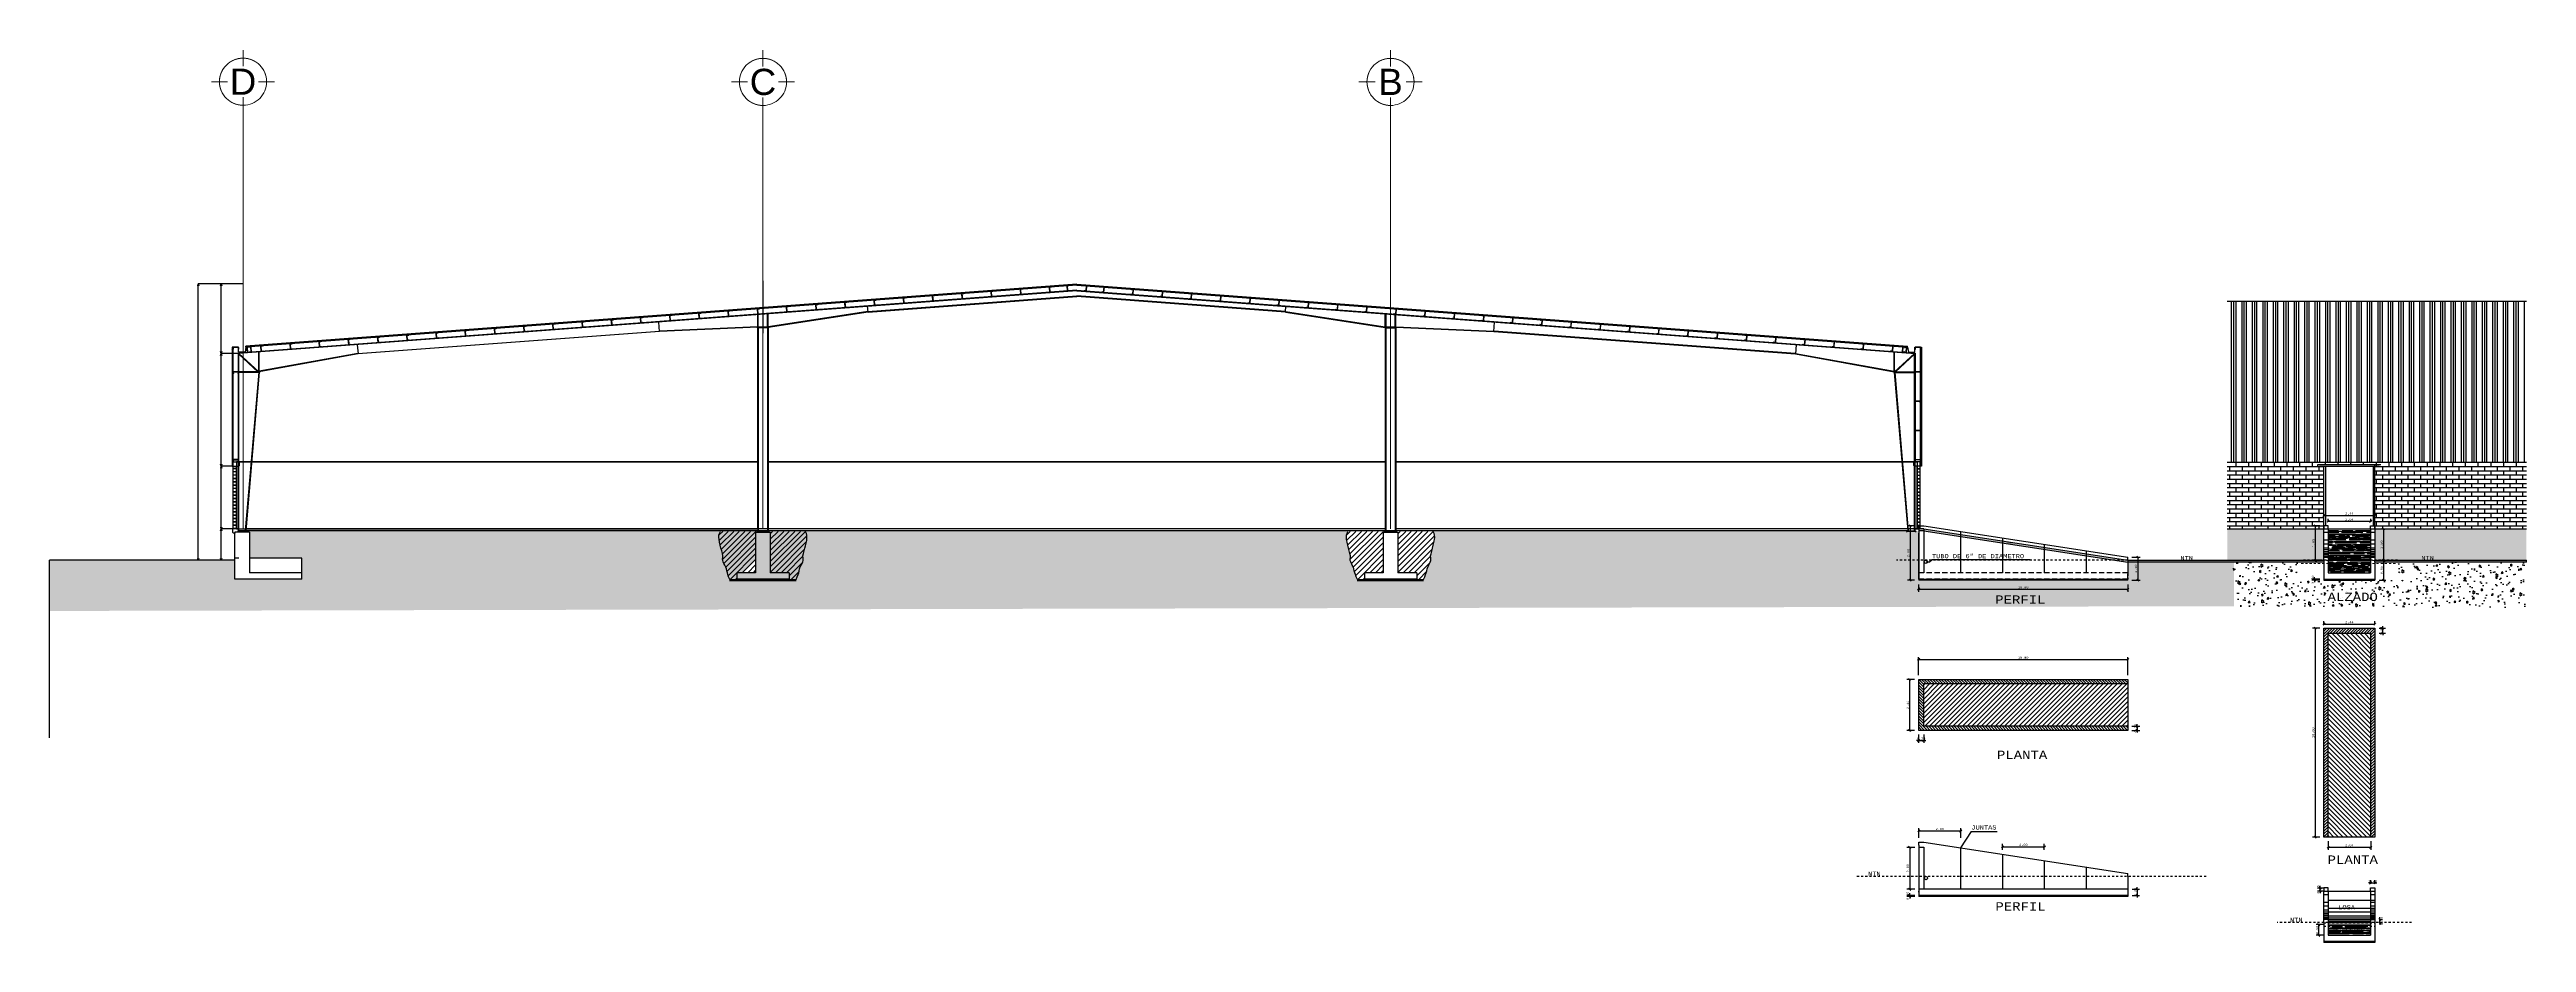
# Model space of a CAD drawing. Header units: metres. Extents: x -108 to 1267, y -15 to 572.
# Drawn here: x -107.9 to 10.6, y 23.6 to 66.3 of the extents above; entities that cross this region are included whole.
import ezdxf
from ezdxf.enums import TextEntityAlignment as Align

# ---------------------------------------------------------------- set-up
doc = ezdxf.new("R2010")
doc.units = ezdxf.units.M
doc.linetypes.add('CENTRO', pattern=[50.8, 31.75, -6.35, 6.35, -6.35])
doc.linetypes.add('DASHED2', pattern=[0.375, 0.25, -0.125])
doc.layers.get('Defpoints').update_dxf_attribs({"lineweight": 0})
for name, color, linetype in [('1- 09', 2, 'Continuous'), ('1- 1', 1, 'Continuous'), ('1- 2', 223, 'Continuous'), ('1- 3', 3, 'Continuous')]:
    doc.layers.add(name, color=color, linetype=linetype)
for name, color, linetype, lineweight in [('2', 223, 'Continuous', 5), ('3', 3, 'Continuous', 0), ('Cotas', 144, 'Continuous', 0), ('Ejes', 210, 'CENTRO', 0), ('hatch', 9, 'Continuous', 0), ('MARCO', 254, 'Continuous', 0), ('Tubo-dre', 170, 'Continuous', 0)]:
    doc.layers.add(name, color=color, linetype=linetype, lineweight=lineweight)
doc.styles.add('ALA', font='arial.ttf')
doc.styles.add('corrier new', font='cour.ttf', dxfattribs={"height": 0.1})
doc.styles.get("Standard").update_dxf_attribs({"font": 'cour.ttf', "height": 0.1})
doc.dimstyles.new('Ing_metros_anotativa', dxfattribs={"dimscale": 0, "dimtxt": 0.1, "dimasz": 0.1, "dimexe": 0.125, "dimexo": 0.2, "dimgap": 0.03, "dimtad": 1, "dimzin": 1, "dimdsep": 46, "dimtxsty": 'corrier new', "dimblk": 'OBLIQUE', "dimcen": 0, "dimadec": 0, "dimazin": 0, "dimtfac": 1, "dimtix": 1, "dimtmove": 0, "dimatfit": 3, "dimfxl": 1, "dimarcsym": 0})
doc.dimstyles.new('ISO-25 (Metros)', dxfattribs={"dimscale": 0.001, "dimtxt": 0.2, "dimasz": 90, "dimexe": 1.25, "dimexo": 0.625, "dimtad": 1, "dimtoh": 1, "dimdsep": 46, "dimtxsty": 'Standard', "dimblk": 'OPEN30', "dimcen": 2.5, "dimclrd": 220, "dimclre": 220, "dimclrt": 220, "dimadec": 0, "dimazin": 0, "dimtfac": 1, "dimtmove": 1, "dimatfit": 3, "dimfxl": 1, "dimarcsym": 0})
pattern_1 = [(95, (-958.60415, -757.5745), (0.70047325, 0.5877669), [0.09525, -1.04775]), (40, (-958.6042, -757.5745), (-0.8000923, 0.55088364), [0.0762, -0.8382029]), (145.451445, (-958.5458, -757.5255), (-0.099619, 1.1386505), [0.08095004, -0.8904512]), (91.1842, (-958.7838, -757.3949), (1.1070512, 0.8097671), [0.142875, -1.571625]), (141.63556, (-958.6915, -757.3274), (-0.0354331, 1.7141338), [0.1214251, -1.335678]), (36.18415, (-958.7838, -757.3949), (-0.0354331, 1.7141338), [0.1142998, -1.2572987]), (66, (-958.64905, -757.35), (0.8975999, 0.17447575), [0.09525, -1.04775]), (11, (-958.6491, -757.35), (-0.4326996, 0.869706), [0.0762, -0.8382]), (116.451445, (-958.57425, -757.33546), (0.46490026, 1.0441817), [0.08095004, -0.8904497]), (82.5, (-958.60415, -757.5745), (-0.288027345, 0.30986707), [0, -0.82804, 0, -0.8509, 0, -0.841375]), (52.5, (-958.60415, -757.5745), (-0.11794864, 0.590435), [0, -0.48514, 0, -0.80899, 0, -0.320675]), (12.5, (-958.8044, -757.77476), (0.499639315, 0.45913098), [0, -0.3175, 0, -0.9906, 0, -1.31445]), (2.5, (-958.8942, -757.86456), (0.43381952, 0.61361196), [0, -0.41275, 0, -0.65786, 0, -0.93345])]

# ---------------------------------------------------------------- blocks, each defined once
blk = doc.blocks.new('ejeh')
at = {"layer": 'Ejes', "const_width": 0.02}
blk.add_lwpolyline([(0, 0.174, -2.414214), (0.5, 0.674, 1)], format="xyb", dxfattribs=at)
for points in [[(0, 1.348), (0, 1)], [(-0.326, 0.674), (-0.674, 0.674)], [(0.326, 0.674), (0.674, 0.674)], [(0, 0), (0, 0.348)]]:
    blk.add_lwpolyline(points, dxfattribs=at)
at = {"layer": 'Ejes'}
blk.add_circle((0, 0.674), 0.5, dxfattribs=at)
blk.add_attdef('X', text='', height=0.556, dxfattribs=at).set_placement((0, 0.674), align=Align.MIDDLE_CENTER)
blk = doc.blocks.new('_Open30')
at = {"color": 0, "linetype": 'ByBlock', "lineweight": -2}
for p, q in [((-1, 0.3), (0, 0)), ((0, 0), (-1, -0.3)), ((0, 0), (-1, 0))]:
    blk.add_line(p, q, dxfattribs=at)
blk = doc.blocks.new('*D90')
at = {"color": 220, "lineweight": -2, "transparency": 16777216}
for p, q in [((-99.09, 46.4), (-99.67, 46.4)), ((-99.66, 43.48), (-99.66, 46.31)), ((-99.09, 43.39), (-99.67, 43.39))]:
    blk.add_line(p, q, dxfattribs=at)
at = {"layer": 'Defpoints', "color": 0, "transparency": 16777216}
for p in [(-99.66, 46.4), (-99.09, 46.4), (-99.09, 43.39)]:
    blk.add_point(p, dxfattribs=at)
at = {"color": 220, "lineweight": -2, "transparency": 16777216, "xscale": 0.09, "yscale": 0.09, "zscale": 0.09}
for p, rotation in [((-99.66, 46.4), 90), ((-99.66, 43.39), 270)]:
    blk.add_blockref('_Open30', p, dxfattribs=dict(at, rotation=rotation))
at = {"color": 220, "transparency": 16777216, "insert": (-99.67, 44.9), "char_height": 0.0002, "attachment_point": 5, "rotation": 90}
blk.add_mtext('3 m', dxfattribs=at)
blk = doc.blocks.new('*D91')
at = {"color": 220, "lineweight": -2, "transparency": 16777216}
for p, q in [((-98.84, 51.79), (-99.67, 51.79)), ((-99.67, 46.49), (-99.67, 51.7)), ((-99.15, 46.4), (-99.67, 46.4))]:
    blk.add_line(p, q, dxfattribs=at)
at = {"layer": 'Defpoints', "color": 0, "transparency": 16777216}
for p in [(-99.67, 51.79), (-98.84, 51.79), (-99.15, 46.4)]:
    blk.add_point(p, dxfattribs=at)
at = {"color": 220, "lineweight": -2, "transparency": 16777216, "xscale": 0.09, "yscale": 0.09, "zscale": 0.09}
for p, rotation in [((-99.67, 51.79), 90), ((-99.67, 46.4), 270)]:
    blk.add_blockref('_Open30', p, dxfattribs=dict(at, rotation=rotation))
at = {"color": 220, "transparency": 16777216, "insert": (-99.67, 49.09), "char_height": 0.0002, "attachment_point": 5, "rotation": 90}
blk.add_mtext('5.39 m', dxfattribs=at)
blk = doc.blocks.new('*D88')
at = {"color": 220, "lineweight": -2, "transparency": 16777216}
for p, q in [((-98.62, 55.12), (-99.67, 55.12)), ((-99.67, 51.88), (-99.67, 55.03)), ((-99.67, 51.79), (-99.67, 51.79))]:
    blk.add_line(p, q, dxfattribs=at)
at = {"layer": 'Defpoints', "color": 0, "transparency": 16777216}
for p in [(-99.67, 55.12), (-98.62, 55.12), (-99.67, 51.79)]:
    blk.add_point(p, dxfattribs=at)
at = {"color": 220, "lineweight": -2, "transparency": 16777216, "xscale": 0.09, "yscale": 0.09, "zscale": 0.09}
for p, rotation in [((-99.67, 55.12), 90), ((-99.67, 51.79), 270)]:
    blk.add_blockref('_Open30', p, dxfattribs=dict(at, rotation=rotation))
at = {"color": 220, "transparency": 16777216, "insert": (-99.67, 53.45), "char_height": 0.0002, "attachment_point": 5, "rotation": 90}
blk.add_mtext('3.33 m', dxfattribs=at)
blk = doc.blocks.new('*D89')
at = {"color": 220, "lineweight": -2, "transparency": 16777216}
for p, q in [((-99.67, 55.12), (-100.76, 55.12)), ((-100.76, 41.98), (-100.76, 55.03)), ((-99.67, 41.89), (-100.76, 41.89))]:
    blk.add_line(p, q, dxfattribs=at)
at = {"layer": 'Defpoints', "color": 0, "transparency": 16777216}
for p in [(-100.76, 55.12), (-99.67, 55.12), (-99.67, 41.89)]:
    blk.add_point(p, dxfattribs=at)
at = {"color": 220, "lineweight": -2, "transparency": 16777216, "xscale": 0.09, "yscale": 0.09, "zscale": 0.09}
for p, rotation in [((-100.76, 55.12), 90), ((-100.76, 41.89), 270)]:
    blk.add_blockref('_Open30', p, dxfattribs=dict(at, rotation=rotation))
at = {"color": 220, "transparency": 16777216, "insert": (-100.76, 48.51), "char_height": 0.0002, "attachment_point": 5, "rotation": 90}
blk.add_mtext('13.22 m', dxfattribs=at)
blk = doc.blocks.new('*D92')
at = {"color": 220, "lineweight": -2, "transparency": 16777216}
for p, q in [((-99.09, 43.39), (-99.67, 43.39)), ((-99.67, 41.98), (-99.67, 43.3)), ((-99.67, 41.89), (-99.67, 41.89))]:
    blk.add_line(p, q, dxfattribs=at)
at = {"layer": 'Defpoints', "color": 0, "transparency": 16777216}
for p in [(-99.67, 43.39), (-99.09, 43.39), (-99.67, 41.89)]:
    blk.add_point(p, dxfattribs=at)
at = {"color": 220, "lineweight": -2, "transparency": 16777216, "xscale": 0.09, "yscale": 0.09, "zscale": 0.09}
for p, rotation in [((-99.67, 43.39), 90), ((-99.67, 41.89), 270)]:
    blk.add_blockref('_Open30', p, dxfattribs=dict(at, rotation=rotation))
at = {"color": 220, "transparency": 16777216, "insert": (-99.67, 42.64), "char_height": 0.0002, "attachment_point": 5, "rotation": 90}
blk.add_mtext('1.5 m', dxfattribs=at)
blk = doc.blocks.new('_Oblique')
at = {"color": 0, "linetype": 'ByBlock', "lineweight": -2}
blk.add_line((-0.5, -0.5), (0.5, 0.5), dxfattribs=at)
blk = doc.blocks.new('*D94')
at = {"layer": 'Cotas', "color": 0, "lineweight": -2, "transparency": 16777216}
for p, q in [((-18.68, 43.54), (-19.02, 43.54)), ((-18.89, 43.54), (-18.89, 40.94)), ((-18.68, 40.94), (-19.02, 40.94))]:
    blk.add_line(p, q, dxfattribs=at)
at = {"layer": 'Defpoints', "color": 0, "transparency": 16777216}
for p in [(-18.48, 43.54), (-18.89, 40.94), (-18.48, 40.94)]:
    blk.add_point(p, dxfattribs=at)
at = {"layer": 'Cotas', "color": 0, "lineweight": -2, "transparency": 16777216, "xscale": 0.1, "yscale": 0.1, "zscale": 0.1}
for p, rotation in [((-18.89, 43.54), 90), ((-18.89, 40.94), 270)]:
    blk.add_blockref('_Oblique', p, dxfattribs=dict(at, rotation=rotation))
at = {"layer": 'Cotas', "color": 0, "transparency": 16777216, "insert": (-18.98, 42.24), "char_height": 0.1, "attachment_point": 5, "rotation": 90, "style": 'corrier new'}
blk.add_mtext('2.60', dxfattribs=at)
blk = doc.blocks.new('*D95')
at = {"layer": 'Cotas', "color": 0, "lineweight": -2, "transparency": 16777216}
for p, q in [((-18.48, 40.74), (-18.48, 40.38)), ((-18.48, 40.51), (-8.48, 40.51)), ((-8.48, 40.74), (-8.48, 40.38))]:
    blk.add_line(p, q, dxfattribs=at)
at = {"layer": 'Defpoints', "color": 0, "transparency": 16777216}
for p in [(-18.48, 40.94), (-8.48, 40.94), (-8.48, 40.51)]:
    blk.add_point(p, dxfattribs=at)
at = {"layer": 'Cotas', "color": 0, "lineweight": -2, "transparency": 16777216, "xscale": 0.1, "yscale": 0.1, "zscale": 0.1, "rotation": 180}
blk.add_blockref('_Oblique', (-18.48, 40.51), dxfattribs=at)
at = {"layer": 'Cotas', "color": 0, "lineweight": -2, "transparency": 16777216, "xscale": 0.1, "yscale": 0.1, "zscale": 0.1}
blk.add_blockref('_Oblique', (-8.48, 40.51), dxfattribs=at)
at = {"layer": 'Cotas', "color": 0, "transparency": 16777216, "insert": (-13.48, 40.6), "char_height": 0.1, "attachment_point": 5, "style": 'corrier new'}
blk.add_mtext('10.00', dxfattribs=at)
blk = doc.blocks.new('*D96')
at = {"layer": 'Cotas', "color": 0, "lineweight": -2, "transparency": 16777216}
for p, q in [((-8.28, 42.04), (-7.88, 42.04)), ((-8, 42.04), (-8, 40.94)), ((-8.28, 40.94), (-7.88, 40.94))]:
    blk.add_line(p, q, dxfattribs=at)
at = {"layer": 'Defpoints', "color": 0, "transparency": 16777216}
for p in [(-8.48, 42.04), (-8.48, 40.94), (-8, 40.94)]:
    blk.add_point(p, dxfattribs=at)
at = {"layer": 'Cotas', "color": 0, "lineweight": -2, "transparency": 16777216, "xscale": 0.1, "yscale": 0.1, "zscale": 0.1}
for p, rotation in [((-8, 42.04), 90), ((-8, 40.94), 270)]:
    blk.add_blockref('_Oblique', p, dxfattribs=dict(at, rotation=rotation))
at = {"layer": 'Cotas', "color": 0, "transparency": 16777216, "insert": (-8.09, 41.49), "char_height": 0.1, "attachment_point": 5, "rotation": 90, "style": 'corrier new'}
blk.add_mtext('1.10', dxfattribs=at)
blk = doc.blocks.new('*D97')
at = {"layer": 'Cotas', "color": 0, "lineweight": -2, "transparency": 16777216}
for p, q in [((-18.48, 36.39), (-18.48, 37.26)), ((-18.48, 37.14), (-8.48, 37.14)), ((-8.48, 36.39), (-8.48, 37.26))]:
    blk.add_line(p, q, dxfattribs=at)
at = {"layer": 'Defpoints', "color": 0, "transparency": 16777216}
for p in [(-8.48, 37.14), (-18.48, 36.19), (-8.48, 36.19)]:
    blk.add_point(p, dxfattribs=at)
at = {"layer": 'Cotas', "color": 0, "lineweight": -2, "transparency": 16777216, "xscale": 0.1, "yscale": 0.1, "zscale": 0.1, "rotation": 180}
blk.add_blockref('_Oblique', (-18.48, 37.14), dxfattribs=at)
at = {"layer": 'Cotas', "color": 0, "lineweight": -2, "transparency": 16777216, "xscale": 0.1, "yscale": 0.1, "zscale": 0.1}
blk.add_blockref('_Oblique', (-8.48, 37.14), dxfattribs=at)
at = {"layer": 'Cotas', "color": 0, "transparency": 16777216, "insert": (-13.48, 37.23), "char_height": 0.1, "attachment_point": 5, "style": 'corrier new'}
blk.add_mtext('10.00', dxfattribs=at)
blk = doc.blocks.new('*D98')
at = {"layer": 'Cotas', "color": 0, "lineweight": -2, "transparency": 16777216}
for p, q in [((-18.68, 36.19), (-19.04, 36.19)), ((-18.92, 36.19), (-18.92, 33.75)), ((-18.68, 33.75), (-19.04, 33.75))]:
    blk.add_line(p, q, dxfattribs=at)
at = {"layer": 'Defpoints', "color": 0, "transparency": 16777216}
for p in [(-18.48, 36.19), (-18.92, 33.75), (-18.48, 33.75)]:
    blk.add_point(p, dxfattribs=at)
at = {"layer": 'Cotas', "color": 0, "lineweight": -2, "transparency": 16777216, "xscale": 0.1, "yscale": 0.1, "zscale": 0.1}
for p, rotation in [((-18.92, 36.19), 90), ((-18.92, 33.75), 270)]:
    blk.add_blockref('_Oblique', p, dxfattribs=dict(at, rotation=rotation))
at = {"layer": 'Cotas', "color": 0, "transparency": 16777216, "insert": (-19, 34.97), "char_height": 0.1, "attachment_point": 5, "rotation": 90, "style": 'corrier new'}
blk.add_mtext('2.44', dxfattribs=at)
blk = doc.blocks.new('*D99')
at = {"layer": 'Cotas', "color": 0, "lineweight": -2, "transparency": 16777216}
for p, q in [((-18.48, 33.27), (-18.58, 33.27)), ((-18.48, 33.55), (-18.48, 33.15)), ((-18.48, 33.27), (-18.24, 33.27)), ((-18.24, 33.55), (-18.24, 33.15)), ((-18.24, 33.27), (-18.14, 33.27))]:
    blk.add_line(p, q, dxfattribs=at)
at = {"layer": 'Defpoints', "color": 0, "transparency": 16777216}
for p in [(-18.48, 33.75), (-18.24, 33.75), (-18.24, 33.27)]:
    blk.add_point(p, dxfattribs=at)
at = {"layer": 'Cotas', "color": 0, "lineweight": -2, "transparency": 16777216, "xscale": 0.1, "yscale": 0.1, "zscale": 0.1}
blk.add_blockref('_Oblique', (-18.48, 33.27), dxfattribs=at)
at = {"layer": 'Cotas', "color": 0, "lineweight": -2, "transparency": 16777216, "xscale": 0.1, "yscale": 0.1, "zscale": 0.1, "rotation": 180}
blk.add_blockref('_Oblique', (-18.24, 33.27), dxfattribs=at)
at = {"layer": 'Cotas', "color": 0, "transparency": 16777216, "insert": (-18.36, 33.36), "char_height": 0.1, "attachment_point": 5, "style": 'corrier new'}
blk.add_mtext('0.24', dxfattribs=at)
blk = doc.blocks.new('*D100')
at = {"layer": 'Cotas', "color": 0, "lineweight": -2, "transparency": 16777216}
for p, q in [((-8.28, 33.95), (-7.9, 33.95)), ((-8.28, 33.75), (-7.9, 33.75)), ((-8.03, 33.95), (-8.03, 34.05)), ((-8.03, 33.95), (-8.03, 33.75)), ((-8.03, 33.75), (-8.03, 33.65))]:
    blk.add_line(p, q, dxfattribs=at)
at = {"layer": 'Defpoints', "color": 0, "transparency": 16777216}
for p in [(-8.48, 33.95), (-8.48, 33.75), (-8.03, 33.75)]:
    blk.add_point(p, dxfattribs=at)
at = {"layer": 'Cotas', "color": 0, "lineweight": -2, "transparency": 16777216, "xscale": 0.1, "yscale": 0.1, "zscale": 0.1}
for p, rotation in [((-8.03, 33.95), 270), ((-8.03, 33.75), 90)]:
    blk.add_blockref('_Oblique', p, dxfattribs=dict(at, rotation=rotation))
at = {"layer": 'Cotas', "color": 0, "transparency": 16777216, "insert": (-8.11, 33.85), "char_height": 0.1, "attachment_point": 5, "rotation": 90, "style": 'corrier new'}
blk.add_mtext('0.20', dxfattribs=at)
blk = doc.blocks.new('*D101')
at = {"layer": 'Cotas', "color": 0, "lineweight": -2, "transparency": 16777216}
for p, q in [((-18.67, 28.15), (-19.04, 28.15)), ((-18.91, 28.15), (-18.91, 26.15)), ((-18.67, 26.15), (-19.04, 26.15))]:
    blk.add_line(p, q, dxfattribs=at)
at = {"layer": 'Defpoints', "color": 0, "transparency": 16777216}
for p in [(-18.47, 28.15), (-18.91, 26.15), (-18.47, 26.15)]:
    blk.add_point(p, dxfattribs=at)
at = {"layer": 'Cotas', "color": 0, "lineweight": -2, "transparency": 16777216, "xscale": 0.1, "yscale": 0.1, "zscale": 0.1}
for p, rotation in [((-18.91, 28.15), 90), ((-18.91, 26.15), 270)]:
    blk.add_blockref('_Oblique', p, dxfattribs=dict(at, rotation=rotation))
at = {"layer": 'Cotas', "color": 0, "transparency": 16777216, "insert": (-19, 27.15), "char_height": 0.1, "attachment_point": 5, "rotation": 90, "style": 'corrier new'}
blk.add_mtext('2.00', dxfattribs=at)
blk = doc.blocks.new('*D102')
at = {"layer": 'Cotas', "color": 0, "lineweight": -2, "transparency": 16777216}
for p, q in [((-8.27, 26.15), (-7.91, 26.15)), ((-8.03, 26.15), (-8.03, 26.25)), ((-8.03, 26.15), (-8.03, 25.85)), ((-8.27, 25.85), (-7.91, 25.85)), ((-8.03, 25.85), (-8.03, 25.75))]:
    blk.add_line(p, q, dxfattribs=at)
at = {"layer": 'Defpoints', "color": 0, "transparency": 16777216}
for p in [(-8.47, 26.15), (-8.47, 25.85), (-8.03, 25.85)]:
    blk.add_point(p, dxfattribs=at)
at = {"layer": 'Cotas', "color": 0, "lineweight": -2, "transparency": 16777216, "xscale": 0.1, "yscale": 0.1, "zscale": 0.1}
for p, rotation in [((-8.03, 26.15), 270), ((-8.03, 25.85), 90)]:
    blk.add_blockref('_Oblique', p, dxfattribs=dict(at, rotation=rotation))
at = {"layer": 'Cotas', "color": 0, "transparency": 16777216, "insert": (-8.12, 26), "char_height": 0.1, "attachment_point": 5, "rotation": 90, "style": 'corrier new'}
blk.add_mtext('0.30', dxfattribs=at)
blk = doc.blocks.new('*D103')
at = {"layer": 'Cotas', "color": 0, "lineweight": -2, "transparency": 16777216}
for p, q in [((-18.47, 28.6), (-18.47, 29.07)), ((-18.47, 28.94), (-16.47, 28.94)), ((-16.47, 28.6), (-16.47, 29.07))]:
    blk.add_line(p, q, dxfattribs=at)
at = {"layer": 'Defpoints', "color": 0, "transparency": 16777216}
for p in [(-16.47, 28.94), (-18.47, 28.4), (-16.47, 28.4)]:
    blk.add_point(p, dxfattribs=at)
at = {"layer": 'Cotas', "color": 0, "lineweight": -2, "transparency": 16777216, "xscale": 0.1, "yscale": 0.1, "zscale": 0.1, "rotation": 180}
blk.add_blockref('_Oblique', (-18.47, 28.94), dxfattribs=at)
at = {"layer": 'Cotas', "color": 0, "lineweight": -2, "transparency": 16777216, "xscale": 0.1, "yscale": 0.1, "zscale": 0.1}
blk.add_blockref('_Oblique', (-16.47, 28.94), dxfattribs=at)
at = {"layer": 'Cotas', "color": 0, "transparency": 16777216, "insert": (-17.47, 29.03), "char_height": 0.1, "attachment_point": 5, "style": 'corrier new'}
blk.add_mtext('2.00', dxfattribs=at)
blk = doc.blocks.new('*D104')
at = {"layer": 'Cotas', "color": 0, "lineweight": -2, "transparency": 16777216}
for p, q in [((-14.47, 28.03), (-14.47, 28.31)), ((-14.47, 28.18), (-12.47, 28.18)), ((-12.47, 28.03), (-12.47, 28.31))]:
    blk.add_line(p, q, dxfattribs=at)
at = {"layer": 'Defpoints', "color": 0, "transparency": 16777216}
for p in [(-14.47, 27.83), (-12.47, 28.18), (-12.47, 27.83)]:
    blk.add_point(p, dxfattribs=at)
at = {"layer": 'Cotas', "color": 0, "lineweight": -2, "transparency": 16777216, "xscale": 0.1, "yscale": 0.1, "zscale": 0.1, "rotation": 180}
blk.add_blockref('_Oblique', (-14.47, 28.18), dxfattribs=at)
at = {"layer": 'Cotas', "color": 0, "lineweight": -2, "transparency": 16777216, "xscale": 0.1, "yscale": 0.1, "zscale": 0.1}
blk.add_blockref('_Oblique', (-12.47, 28.18), dxfattribs=at)
at = {"layer": 'Cotas', "color": 0, "transparency": 16777216, "insert": (-13.47, 28.27), "char_height": 0.1, "attachment_point": 5, "style": 'corrier new'}
blk.add_mtext('2.00', dxfattribs=at)
blk = doc.blocks.new('*D105')
at = {"layer": 'Cotas', "color": 0, "lineweight": -2, "transparency": 16777216}
for p, q in [((0.9, 43.74), (0.9, 44.16)), ((0.9, 44.04), (3.34, 44.04)), ((3.34, 43.74), (3.34, 44.16))]:
    blk.add_line(p, q, dxfattribs=at)
at = {"layer": 'Defpoints', "color": 0, "transparency": 16777216}
for p in [(3.34, 44.04), (0.9, 43.54), (3.34, 43.54)]:
    blk.add_point(p, dxfattribs=at)
at = {"layer": 'Cotas', "color": 0, "lineweight": -2, "transparency": 16777216, "xscale": 0.1, "yscale": 0.1, "zscale": 0.1, "rotation": 180}
blk.add_blockref('_Oblique', (0.9, 44.04), dxfattribs=at)
at = {"layer": 'Cotas', "color": 0, "lineweight": -2, "transparency": 16777216, "xscale": 0.1, "yscale": 0.1, "zscale": 0.1}
blk.add_blockref('_Oblique', (3.34, 44.04), dxfattribs=at)
at = {"layer": 'Cotas', "color": 0, "transparency": 16777216, "insert": (2.12, 44.13), "char_height": 0.1, "attachment_point": 5, "style": 'corrier new'}
blk.add_mtext('2.44', dxfattribs=at)
blk = doc.blocks.new('*D106')
at = {"layer": 'Cotas', "color": 0, "lineweight": -2, "transparency": 16777216}
for p, q in [((1.1, 43.74), (1.1, 43.88)), ((3.14, 43.74), (3.14, 43.88)), ((1.1, 43.76), (3.14, 43.76))]:
    blk.add_line(p, q, dxfattribs=at)
at = {"layer": 'Defpoints', "color": 0, "transparency": 16777216}
for p in [(1.1, 43.54), (3.14, 43.76), (3.14, 43.54)]:
    blk.add_point(p, dxfattribs=at)
at = {"layer": 'Cotas', "color": 0, "lineweight": -2, "transparency": 16777216, "xscale": 0.1, "yscale": 0.1, "zscale": 0.1, "rotation": 180}
blk.add_blockref('_Oblique', (1.1, 43.76), dxfattribs=at)
at = {"layer": 'Cotas', "color": 0, "lineweight": -2, "transparency": 16777216, "xscale": 0.1, "yscale": 0.1, "zscale": 0.1}
blk.add_blockref('_Oblique', (3.14, 43.76), dxfattribs=at)
at = {"layer": 'Cotas', "color": 0, "transparency": 16777216, "insert": (2.12, 43.84), "char_height": 0.1, "attachment_point": 5, "style": 'corrier new'}
blk.add_mtext('2.04', dxfattribs=at)
blk = doc.blocks.new('*D107')
at = {"layer": 'Cotas', "color": 0, "lineweight": -2, "transparency": 16777216}
for p, q in [((0.7, 43.54), (0.36, 43.54)), ((0.48, 43.54), (0.48, 41.89)), ((0.7, 41.89), (0.36, 41.89))]:
    blk.add_line(p, q, dxfattribs=at)
at = {"layer": 'Defpoints', "color": 0, "transparency": 16777216}
for p in [(0.9, 43.54), (0.48, 41.89), (0.9, 41.89)]:
    blk.add_point(p, dxfattribs=at)
at = {"layer": 'Cotas', "color": 0, "lineweight": -2, "transparency": 16777216, "xscale": 0.1, "yscale": 0.1, "zscale": 0.1}
for p, rotation in [((0.48, 43.54), 90), ((0.48, 41.89), 270)]:
    blk.add_blockref('_Oblique', p, dxfattribs=dict(at, rotation=rotation))
at = {"layer": 'Cotas', "color": 0, "transparency": 16777216, "insert": (0.4, 42.72), "char_height": 0.1, "attachment_point": 5, "rotation": 90, "style": 'corrier new'}
blk.add_mtext('1.65', dxfattribs=at)
blk = doc.blocks.new('*D108')
at = {"layer": 'Cotas', "color": 0, "lineweight": -2, "transparency": 16777216}
for p, q in [((3.54, 43.39), (3.87, 43.39)), ((3.75, 43.39), (3.75, 41.89)), ((3.54, 41.89), (3.87, 41.89))]:
    blk.add_line(p, q, dxfattribs=at)
at = {"layer": 'Defpoints', "color": 0, "transparency": 16777216}
for p in [(3.34, 43.39), (3.34, 41.89), (3.75, 41.89)]:
    blk.add_point(p, dxfattribs=at)
at = {"layer": 'Cotas', "color": 0, "lineweight": -2, "transparency": 16777216, "xscale": 0.1, "yscale": 0.1, "zscale": 0.1}
for p, rotation in [((3.75, 43.39), 90), ((3.75, 41.89), 270)]:
    blk.add_blockref('_Oblique', p, dxfattribs=dict(at, rotation=rotation))
at = {"layer": 'Cotas', "color": 0, "transparency": 16777216, "insert": (3.66, 42.64), "char_height": 0.1, "attachment_point": 5, "rotation": 90, "style": 'corrier new'}
blk.add_mtext('1.50', dxfattribs=at)
blk = doc.blocks.new('*D109')
at = {"layer": 'Cotas', "color": 0, "lineweight": -2, "transparency": 16777216}
for p, q in [((3.54, 41.89), (3.87, 41.89)), ((3.75, 41.89), (3.75, 40.94)), ((3.54, 40.94), (3.87, 40.94))]:
    blk.add_line(p, q, dxfattribs=at)
at = {"layer": 'Defpoints', "color": 0, "transparency": 16777216}
for p in [(3.34, 41.89), (3.34, 40.94), (3.75, 40.94)]:
    blk.add_point(p, dxfattribs=at)
at = {"layer": 'Cotas', "color": 0, "lineweight": -2, "transparency": 16777216, "xscale": 0.1, "yscale": 0.1, "zscale": 0.1}
for p, rotation in [((3.75, 41.89), 90), ((3.75, 40.94), 270)]:
    blk.add_blockref('_Oblique', p, dxfattribs=dict(at, rotation=rotation))
at = {"layer": 'Cotas', "color": 0, "transparency": 16777216, "insert": (3.66, 41.42), "char_height": 0.1, "attachment_point": 5, "rotation": 90, "style": 'corrier new'}
blk.add_mtext('0.95', dxfattribs=at)
blk = doc.blocks.new('*D110')
at = {"layer": 'Cotas', "color": 0, "lineweight": -2, "transparency": 16777216}
for p, q in [((0.9, 38.84), (0.9, 38.97)), ((0.9, 38.84), (3.34, 38.84)), ((3.34, 38.84), (3.34, 38.97))]:
    blk.add_line(p, q, dxfattribs=at)
at = {"layer": 'Defpoints', "color": 0, "transparency": 16777216}
for p in [(0.9, 38.64), (3.34, 38.84), (3.34, 38.64)]:
    blk.add_point(p, dxfattribs=at)
at = {"layer": 'Cotas', "color": 0, "lineweight": -2, "transparency": 16777216, "xscale": 0.1, "yscale": 0.1, "zscale": 0.1, "rotation": 180}
blk.add_blockref('_Oblique', (0.9, 38.84), dxfattribs=at)
at = {"layer": 'Cotas', "color": 0, "lineweight": -2, "transparency": 16777216, "xscale": 0.1, "yscale": 0.1, "zscale": 0.1}
blk.add_blockref('_Oblique', (3.34, 38.84), dxfattribs=at)
at = {"layer": 'Cotas', "color": 0, "transparency": 16777216, "insert": (2.12, 38.93), "char_height": 0.1, "attachment_point": 5, "style": 'corrier new'}
blk.add_mtext('2.44', dxfattribs=at)
blk = doc.blocks.new('*D111')
at = {"layer": 'Cotas', "color": 0, "lineweight": -2, "transparency": 16777216}
for p, q in [((0.7, 38.64), (0.35, 38.64)), ((0.48, 38.64), (0.48, 28.64)), ((0.7, 28.64), (0.35, 28.64))]:
    blk.add_line(p, q, dxfattribs=at)
at = {"layer": 'Defpoints', "color": 0, "transparency": 16777216}
for p in [(0.9, 38.64), (0.48, 28.64), (0.9, 28.64)]:
    blk.add_point(p, dxfattribs=at)
at = {"layer": 'Cotas', "color": 0, "lineweight": -2, "transparency": 16777216, "xscale": 0.1, "yscale": 0.1, "zscale": 0.1}
for p, rotation in [((0.48, 38.64), 90), ((0.48, 28.64), 270)]:
    blk.add_blockref('_Oblique', p, dxfattribs=dict(at, rotation=rotation))
at = {"layer": 'Cotas', "color": 0, "transparency": 16777216, "insert": (0.39, 33.64), "char_height": 0.1, "attachment_point": 5, "rotation": 90, "style": 'corrier new'}
blk.add_mtext('10.00', dxfattribs=at)
blk = doc.blocks.new('*D112')
at = {"layer": 'Cotas', "color": 0, "lineweight": -2, "transparency": 16777216}
for p, q in [((1.1, 28.44), (1.1, 28.03)), ((3.14, 28.44), (3.14, 28.03)), ((1.1, 28.16), (3.14, 28.16))]:
    blk.add_line(p, q, dxfattribs=at)
at = {"layer": 'Defpoints', "color": 0, "transparency": 16777216}
for p in [(1.1, 28.64), (3.14, 28.64), (3.14, 28.16)]:
    blk.add_point(p, dxfattribs=at)
at = {"layer": 'Cotas', "color": 0, "lineweight": -2, "transparency": 16777216, "xscale": 0.1, "yscale": 0.1, "zscale": 0.1, "rotation": 180}
blk.add_blockref('_Oblique', (1.1, 28.16), dxfattribs=at)
at = {"layer": 'Cotas', "color": 0, "lineweight": -2, "transparency": 16777216, "xscale": 0.1, "yscale": 0.1, "zscale": 0.1}
blk.add_blockref('_Oblique', (3.14, 28.16), dxfattribs=at)
at = {"layer": 'Cotas', "color": 0, "transparency": 16777216, "insert": (2.12, 28.25), "char_height": 0.1, "attachment_point": 5, "style": 'corrier new'}
blk.add_mtext('2.04', dxfattribs=at)
blk = doc.blocks.new('*D113')
at = {"layer": 'Cotas', "color": 0, "lineweight": -2, "transparency": 16777216}
for p, q in [((0.9, 26.2), (0.6, 26.2)), ((0.72, 26.2), (0.72, 26.3)), ((0.72, 26.05), (0.72, 26.2)), ((0.9, 26.05), (0.6, 26.05)), ((0.72, 26.05), (0.72, 25.95))]:
    blk.add_line(p, q, dxfattribs=at)
at = {"layer": 'Defpoints', "color": 0, "transparency": 16777216}
for p in [(0.72, 26.2), (1.1, 26.2), (1.1, 26.05)]:
    blk.add_point(p, dxfattribs=at)
at = {"layer": 'Cotas', "color": 0, "lineweight": -2, "transparency": 16777216, "xscale": 0.1, "yscale": 0.1, "zscale": 0.1}
for p, rotation in [((0.72, 26.2), 270), ((0.72, 26.05), 90)]:
    blk.add_blockref('_Oblique', p, dxfattribs=dict(at, rotation=rotation))
at = {"layer": 'Cotas', "color": 0, "transparency": 16777216, "insert": (0.63, 26.13), "char_height": 0.1, "attachment_point": 5, "rotation": 90, "style": 'corrier new'}
blk.add_mtext('0.15', dxfattribs=at)
blk = doc.blocks.new('*D114')
at = {"layer": 'Cotas', "color": 0, "lineweight": -2, "transparency": 16777216}
for p, q in [((3.54, 24.7), (3.7, 24.7)), ((3.54, 24.54), (3.7, 24.54)), ((3.58, 24.7), (3.58, 24.8)), ((3.58, 24.54), (3.58, 24.7)), ((3.58, 24.54), (3.58, 24.44))]:
    blk.add_line(p, q, dxfattribs=at)
at = {"layer": 'Defpoints', "color": 0, "transparency": 16777216}
for p in [(3.34, 24.7), (3.34, 24.54), (3.58, 24.7)]:
    blk.add_point(p, dxfattribs=at)
at = {"layer": 'Cotas', "color": 0, "lineweight": -2, "transparency": 16777216, "xscale": 0.1, "yscale": 0.1, "zscale": 0.1}
for p, rotation in [((3.58, 24.7), 270.048468854076), ((3.58, 24.54), 90.04846885407602)]:
    blk.add_blockref('_Oblique', p, dxfattribs=dict(at, rotation=rotation))
at = {"layer": 'Cotas', "color": 0, "transparency": 16777216, "insert": (3.66, 24.62), "char_height": 0.1, "attachment_point": 5, "rotation": 270.0485, "style": 'corrier new'}
blk.add_mtext('0.15', dxfattribs=at)
blk = doc.blocks.new('*D115')
at = {"layer": 'Cotas', "color": 0, "lineweight": -2, "transparency": 16777216}
for p, q in [((0.7, 40.99), (0.33, 40.99)), ((0.7, 40.94), (0.33, 40.94)), ((0.45, 40.99), (0.45, 41.09)), ((0.45, 40.94), (0.45, 40.99)), ((0.45, 40.94), (0.45, 40.84))]:
    blk.add_line(p, q, dxfattribs=at)
at = {"layer": 'Defpoints', "color": 0, "transparency": 16777216}
for p in [(0.45, 40.99), (0.9, 40.99), (0.9, 40.94)]:
    blk.add_point(p, dxfattribs=at)
at = {"layer": 'Cotas', "color": 0, "lineweight": -2, "transparency": 16777216, "xscale": 0.1, "yscale": 0.1, "zscale": 0.1}
for p, rotation in [((0.45, 40.99), 270), ((0.45, 40.94), 90)]:
    blk.add_blockref('_Oblique', p, dxfattribs=dict(at, rotation=rotation))
at = {"layer": 'Cotas', "color": 0, "transparency": 16777216, "insert": (0.36, 40.97), "char_height": 0.1, "attachment_point": 5, "rotation": 90, "style": 'corrier new'}
blk.add_mtext('0.05', dxfattribs=at)
blk = doc.blocks.new('*D120')
at = {"layer": 'Cotas', "color": 0, "lineweight": -2, "transparency": 16777216}
for p, q in [((-18.67, 25.85), (-19.04, 25.85)), ((-18.67, 25.8), (-19.04, 25.8)), ((-18.91, 25.85), (-18.91, 25.95)), ((-18.91, 25.8), (-18.91, 25.85)), ((-18.91, 25.8), (-18.91, 25.7))]:
    blk.add_line(p, q, dxfattribs=at)
at = {"layer": 'Defpoints', "color": 0, "transparency": 16777216}
for p in [(-18.91, 25.85), (-18.47, 25.85), (-18.47, 25.8)]:
    blk.add_point(p, dxfattribs=at)
at = {"layer": 'Cotas', "color": 0, "lineweight": -2, "transparency": 16777216, "xscale": 0.1, "yscale": 0.1, "zscale": 0.1}
for p, rotation in [((-18.91, 25.85), 270), ((-18.91, 25.8), 90)]:
    blk.add_blockref('_Oblique', p, dxfattribs=dict(at, rotation=rotation))
at = {"layer": 'Cotas', "color": 0, "transparency": 16777216, "insert": (-19, 25.83), "char_height": 0.1, "attachment_point": 5, "rotation": 90, "style": 'corrier new'}
blk.add_mtext('0.05', dxfattribs=at)
blk = doc.blocks.new('*D122')
at = {"layer": 'Cotas', "color": 0, "lineweight": -2, "transparency": 16777216}
for p, q in [((0.9, 24.45), (0.53, 24.45)), ((0.9, 23.94), (0.53, 23.94)), ((0.65, 24.45), (0.65, 23.94))]:
    blk.add_line(p, q, dxfattribs=at)
at = {"layer": 'Defpoints', "color": 0, "transparency": 16777216}
for p in [(0.65, 23.94), (1.1, 24.45), (1.1, 23.94)]:
    blk.add_point(p, dxfattribs=at)
at = {"layer": 'Cotas', "color": 0, "lineweight": -2, "transparency": 16777216, "xscale": 0.1, "yscale": 0.1, "zscale": 0.1}
for p, rotation in [((0.65, 24.45), 90), ((0.65, 23.94), 270)]:
    blk.add_blockref('_Oblique', p, dxfattribs=dict(at, rotation=rotation))
at = {"layer": 'Cotas', "color": 0, "transparency": 16777216, "insert": (0.57, 24.2), "char_height": 0.1, "attachment_point": 5, "rotation": 90, "style": 'corrier new'}
blk.add_mtext('0.50', dxfattribs=at)
blk = doc.blocks.new('*D125')
at = {"layer": 'Cotas', "color": 0, "lineweight": -2, "transparency": 16777216}
for p, q in [((3.54, 38.64), (3.84, 38.64)), ((3.54, 38.4), (3.84, 38.4)), ((3.72, 38.64), (3.72, 38.74)), ((3.72, 38.4), (3.72, 38.64)), ((3.72, 38.4), (3.72, 38.3))]:
    blk.add_line(p, q, dxfattribs=at)
at = {"layer": 'Defpoints', "color": 0, "transparency": 16777216}
for p in [(3.34, 38.64), (3.34, 38.4), (3.72, 38.64)]:
    blk.add_point(p, dxfattribs=at)
at = {"layer": 'Cotas', "color": 0, "lineweight": -2, "transparency": 16777216, "xscale": 0.1, "yscale": 0.1, "zscale": 0.1}
for p, rotation in [((3.72, 38.64), 270), ((3.72, 38.4), 90)]:
    blk.add_blockref('_Oblique', p, dxfattribs=dict(at, rotation=rotation))
at = {"layer": 'Cotas', "color": 0, "transparency": 16777216, "insert": (3.63, 38.52), "char_height": 0.1, "attachment_point": 5, "rotation": 90, "style": 'corrier new'}
blk.add_mtext('0.24', dxfattribs=at)
blk = doc.blocks.new('*D168')
at = {"layer": 'Defpoints', "color": 0, "transparency": 16777216}
for p in [(3.14, 26.2), (3.34, 26.45), (3.34, 26.2)]:
    blk.add_point(p, dxfattribs=at)
at = {"layer": 'Ejes', "color": 0, "lineweight": -2, "transparency": 16777216}
for p, q in [((3.14, 26.45), (3.04, 26.45)), ((3.14, 26.4), (3.14, 26.58)), ((3.14, 26.45), (3.34, 26.45)), ((3.34, 26.4), (3.34, 26.58)), ((3.34, 26.45), (3.44, 26.45))]:
    blk.add_line(p, q, dxfattribs=at)
at = {"layer": 'Ejes', "color": 0, "lineweight": -2, "transparency": 16777216, "xscale": 0.1, "yscale": 0.1, "zscale": 0.1}
blk.add_blockref('_Oblique', (3.14, 26.45), dxfattribs=at)
at = {"layer": 'Ejes', "color": 0, "lineweight": -2, "transparency": 16777216, "xscale": 0.1, "yscale": 0.1, "zscale": 0.1, "rotation": 180}
blk.add_blockref('_Oblique', (3.34, 26.45), dxfattribs=at)
at = {"layer": 'Ejes', "color": 0, "transparency": 16777216, "insert": (3.24, 26.54), "char_height": 0.1, "attachment_point": 5, "style": 'corrier new'}
blk.add_mtext('0.20', dxfattribs=at)

msp = doc.modelspace()

# ---------------------------------------------------------------- hatches: boundary and pattern name
at = {"transparency": 33554687}
h = msp.add_hatch(dxfattribs=at)
h.set_pattern_fill('GOST_GROUND', color=256, scale=0.05, angle=45)
h.set_pattern_definition([(90, (-969.51146, -757.5745), (0.5, 0.5), [1]), (90, (-969.4054, -757.46844), (0.5, 0.5), [1]), (90, (-969.2993, -757.36237), (0.5, 0.5), [1])])
h.paths.add_polyline_path([(10.589, 54.302), (-3.724, 54.302), (-3.724, 46.588), (10.589, 46.588)])
h = msp.add_hatch(dxfattribs=at)
h.set_pattern_fill('AR-BRSTD', color=1, scale=0.003)
h.set_pattern_definition([(0, (-969.51146, -757.5745), (0, 0.2032254), []), (90, (-969.51146, -757.5745), (-0.3048, 0.2032254), [0.2032254, -0.2032254])])
h.paths.add_polyline_path([(0.898, 46.395), (0.901, 46.47), (3.338, 46.47), (3.338, 43.395), (10.589, 43.395), (10.589, 46.595), (-3.724, 46.595), (-3.724, 43.395), (0.898, 43.395)])
h = msp.add_hatch(dxfattribs=at)
h.set_pattern_fill('AR-CONC', color=32, scale=0.005, angle=45)
h.set_pattern_definition(pattern_1)
edge = h.paths.add_edge_path()
edge.add_spline(control_points=[(-41.706, 43.276), (-41.706, 43.276), (-41.658, 43.174), (-41.658, 43.174), (-41.658, 43.174), (-41.635, 43.087), (-41.635, 43.087)], knot_values=[10.00002, 10.00002, 10.00002, 10.00002, 11.00002, 11.00002, 11.00002, 12, 12, 12, 12], degree=3, periodic=0)
edge.add_line((-41.616, 43.082), (-41.634, 43.064))
edge.add_spline(control_points=[(-41.635, 43.087), (-41.618, 43.018), (-41.631, 42.907), (-41.656, 42.781)], knot_values=[9.6474021, 9.6474021, 9.6474021, 9.6474021, 10, 10, 10, 10], degree=3, periodic=0)
edge.add_spline(control_points=[(-41.656, 42.781), (-41.703, 42.549), (-41.794, 42.267), (-41.824, 42.099)], knot_values=[9, 9, 9, 9, 9.6474021, 9.6474021, 9.6474021, 9.6474021], degree=3, periodic=0)
edge.add_spline(control_points=[(-41.824, 42.099), (-41.824, 42.099), (-41.824, 42.093), (-41.824, 42.084)], knot_values=[8.6471164, 8.6471164, 8.6471164, 8.6471164, 9, 9, 9, 9], degree=3, periodic=0)
edge.add_spline(control_points=[(-41.824, 42.044), (-41.824, 42.044), (-41.816, 42.02), (-41.816, 42.02)], knot_values=[7.00001, 7.00001, 7.00001, 7.00001, 7.99999, 7.99999, 7.99999, 7.99999], degree=3, periodic=0)
edge.add_spline(control_points=[(-41.816, 42.02), (-41.804, 41.925), (-41.813, 41.827), (-41.872, 41.744)], knot_values=[6, 6, 6, 6, 7, 7, 7, 7], degree=3, periodic=0)
edge.add_line((-41.818, 41.821), (-41.855, 41.784))
edge.add_spline(control_points=[(-41.816, 42.02), (-41.804, 41.925), (-41.813, 41.827), (-41.872, 41.744)], knot_values=[6, 6, 6, 6, 7, 7, 7, 7], degree=3, periodic=0)
edge.add_spline(control_points=[(-41.872, 41.744), (-41.872, 41.744), (-41.895, 41.705), (-41.895, 41.705), (-41.895, 41.705), (-41.895, 41.705), (-41.895, 41.705)], knot_values=[4.99999, 4.99999, 4.99999, 4.99999, 5.99999, 5.99999, 5.99999, 6, 6, 6, 6], degree=3, periodic=0)
edge.add_spline(control_points=[(-41.895, 41.705), (-41.895, 41.705), (-41.911, 41.665), (-41.911, 41.665)], knot_values=[4.00001, 4.00001, 4.00001, 4.00001, 4.99999, 4.99999, 4.99999, 4.99999], degree=3, periodic=0)
edge.add_spline(control_points=[(-41.911, 41.665), (-42.002, 41.522), (-41.979, 41.433), (-42.037, 41.286)], knot_values=[3, 3, 3, 3, 4, 4, 4, 4], degree=3, periodic=0)
edge.add_line((-42.013, 41.358), (-42.018, 41.353))
edge.add_spline(control_points=[(-41.911, 41.665), (-42.002, 41.522), (-41.979, 41.433), (-42.037, 41.286)], knot_values=[3, 3, 3, 3, 4, 4, 4, 4], degree=3, periodic=0)
edge.add_spline(control_points=[(-42.061, 41.207), (-42.061, 41.207), (-42.101, 41.104), (-42.101, 41.104)], knot_values=[1.00001, 1.00001, 1.00001, 1.00001, 1.99999, 1.99999, 1.99999, 1.99999], degree=3, periodic=0)
edge.add_spline(control_points=[(-42.101, 41.104), (-42.101, 41.104), (-42.156, 40.978), (-42.156, 40.978)], knot_values=[0.00001, 0.00001, 0.00001, 0.00001, 0.99999, 0.99999, 0.99999, 0.99999], degree=3, periodic=0)
edge.add_line((-42.18, 40.923), (-45.331, 40.923))
edge.add_line((-45.331, 40.923), (-45.331, 40.996))
edge.add_spline(control_points=[(-45.379, 41.104), (-45.379, 41.104), (-45.323, 40.978), (-45.323, 40.978)], knot_values=[0, 0, 0, 0, 0.99999, 0.99999, 0.99999, 0.99999], degree=3, periodic=0)
edge.add_spline(control_points=[(-45.442, 41.286), (-45.442, 41.286), (-45.418, 41.207), (-45.418, 41.207), (-45.418, 41.207), (-45.418, 41.207), (-45.418, 41.207)], knot_values=[1.99999, 1.99999, 1.99999, 1.99999, 2.99999, 2.99999, 2.99999, 3, 3, 3, 3], degree=3, periodic=0)
edge.add_spline(control_points=[(-45.442, 41.286), (-45.497, 41.415), (-45.479, 41.483), (-45.517, 41.574)], knot_values=[3, 3, 3, 3, 3.7698956, 3.7698956, 3.7698956, 3.7698956], degree=3, periodic=0)
edge.add_spline(control_points=[(-45.517, 41.574), (-45.528, 41.602), (-45.544, 41.631), (-45.568, 41.665)], knot_values=[3.7698956, 3.7698956, 3.7698956, 3.7698956, 4, 4, 4, 4], degree=3, periodic=0)
edge.add_line((-45.615, 41.737), (-45.608, 41.744))
edge.add_spline(control_points=[(-45.608, 41.744), (-45.662, 41.834), (-45.686, 41.919), (-45.655, 42.02)], knot_values=[6.0000832, 6.0000832, 6.0000832, 6.0000832, 7, 7, 7, 7], degree=3, periodic=0)
edge.add_line((-45.684, 41.928), (-45.659, 41.954))
edge.add_spline(control_points=[(-45.608, 41.744), (-45.662, 41.834), (-45.686, 41.919), (-45.655, 42.02)], knot_values=[6.0000832, 6.0000832, 6.0000832, 6.0000832, 7, 7, 7, 7], degree=3, periodic=0)
edge.add_spline(control_points=[(-45.655, 42.021), (-45.655, 42.021), (-45.655, 42.099), (-45.655, 42.099)], knot_values=[7.00001, 7.00001, 7.00001, 7.00001, 8, 8, 8, 8], degree=3, periodic=0)
edge.add_spline(control_points=[(-45.655, 42.099), (-45.66, 42.131), (-45.668, 42.167), (-45.677, 42.204)], knot_values=[8, 8, 8, 8, 8.1184484, 8.1184484, 8.1184484, 8.1184484], degree=3, periodic=0)
edge.add_spline(control_points=[(-45.677, 42.204), (-45.692, 42.27), (-45.711, 42.343), (-45.731, 42.418)], knot_values=[8.1184484, 8.1184484, 8.1184484, 8.1184484, 8.3227488, 8.3227488, 8.3227488, 8.3227488], degree=3, periodic=0)
edge.add_spline(control_points=[(-45.731, 42.418), (-45.77, 42.561), (-45.811, 42.714), (-45.834, 42.844)], knot_values=[8.3227488, 8.3227488, 8.3227488, 8.3227488, 8.7089733, 8.7089733, 8.7089733, 8.7089733], degree=3, periodic=0)
edge.add_spline(control_points=[(-45.845, 43.087), (-45.858, 43.028), (-45.852, 42.943), (-45.834, 42.844)], knot_values=[8.7089733, 8.7089733, 8.7089733, 8.7089733, 9, 9, 9, 9], degree=3, periodic=0)
edge.add_spline(control_points=[(-45.774, 43.276), (-45.774, 43.276), (-45.821, 43.174), (-45.821, 43.174), (-45.821, 43.174), (-45.845, 43.087), (-45.845, 43.087)], knot_values=[9.00002, 9.00002, 9.00002, 9.00002, 10.00002, 10.00002, 10.00002, 11, 11, 11, 11], degree=3, periodic=0)
edge.add_line((-45.763, 43.3), (-98.317, 43.3))
edge.add_line((-98.317, 43.3), (-98.317, 41.997))
edge.add_line((-98.317, 41.997), (-95.813, 41.997))
edge.add_line((-95.813, 41.997), (-95.813, 40.994))
edge.add_line((-95.813, 40.994), (-99.02, 40.994))
edge.add_line((-99.02, 40.994), (-99.02, 41.895))
edge.add_line((-99.02, 41.895), (-107.876, 41.895))
edge.add_line((-107.876, 41.895), (-107.876, 39.466))
edge.add_line((-107.876, 39.466), (-3.399, 39.695))
edge.add_line((-3.399, 39.695), (-3.399, 41.795))
edge.add_line((-3.399, 41.795), (-8.475, 41.795))
edge.add_line((-8.475, 41.795), (-8.475, 41.495))
edge.add_line((-8.475, 41.495), (-8.475, 41.195))
edge.add_line((-8.475, 41.195), (-8.475, 40.945))
edge.add_line((-8.475, 40.945), (-18.475, 40.945))
edge.add_line((-18.475, 40.945), (-18.475, 41.495))
edge.add_line((-18.475, 41.495), (-18.475, 41.895))
edge.add_line((-18.475, 41.895), (-18.475, 42.295))
edge.add_line((-18.475, 42.295), (-18.475, 43.3))
edge.add_line((-18.475, 43.3), (-19.178, 43.3))
edge.add_line((-19.178, 43.3), (-41.666, 43.3))
edge.add_line((-41.666, 43.3), (-41.701, 43.266))
edge = h.paths.add_edge_path(flags=16)
edge.add_spline(control_points=[(-71.832, 42.02), (-71.818, 41.879), (-71.812, 41.88), (-71.887, 41.744)], knot_values=[6, 6, 6, 6, 7, 7, 7, 7], degree=3, periodic=0)
edge.add_line((-71.868, 41.787), (-71.824, 41.831))
edge = h.paths.add_edge_path(flags=16)
edge.add_spline(control_points=[(-75.395, 41.104), (-75.395, 41.104), (-75.339, 40.978), (-75.339, 40.978)], knot_values=[0, 0, 0, 0, 0.99999, 0.99999, 0.99999, 0.99999], degree=3, periodic=0)
edge.add_line((-75.339, 40.978), (-75.347, 40.978))
edge.add_line((-75.347, 40.978), (-75.347, 40.962))
edge.add_line((-75.347, 40.962), (-75.339, 40.962))
edge.add_line((-75.339, 40.962), (-75.334, 40.967))
h.paths.add_polyline_path([(-75.008, 40.994), (-75.008, 41.033), (-75.047, 40.994)], flags=17)
h.paths.add_polyline_path([(-73.404, 43.245), (-74.06, 43.245), (-74.06, 43.245), (-74.107, 43.199), (-74.107, 41.294), (-74.747, 41.294), (-74.107, 41.934), (-74.107, 43.261), (-74.123, 43.245), (-74.06, 43.245), (-74.028, 43.276), (-74.028, 43.3), (-73.475, 43.3), (-73.36, 43.21), (-73.404, 43.166)], flags=16)
at = {"transparency": 33554495}
h = msp.add_hatch(dxfattribs=at)
h.set_pattern_fill('AR-CONC', color=256, scale=0.0005, angle=20)
h.paths.add_polyline_path([(-18.235, 43.395), (-18.475, 43.395), (-18.475, 43.295), (-18.235, 43.295)])
h.paths.add_polyline_path([(-18.235, 43.395), (-18.235, 43.295), (-16.475, 43.024), (-16.475, 43.124)])
h.paths.add_polyline_path([(-16.475, 43.124), (-16.475, 43.024), (-9.126, 41.895), (-8.475, 41.895)])
h.paths.add_polyline_path([(-8.475, 41.895), (-9.126, 41.895), (-8.475, 41.795)])
at = {"true_color": 0x636466, "transparency": 33554687}
h = msp.add_hatch(dxfattribs=at)
h.set_pattern_fill('AR-SAND', color=251, scale=0.002)
h.set_pattern_definition([(37.5, (-969.51146, -757.5745), (-0.0032000626, 0.0978826475), [0, -0.077216, 0, -0.08636, 0, -0.08255]), (7.5, (-969.51146, -757.5745), (0.089904657, 0.14336502), [0, -0.041656, 0, -0.069596, 0, -0.02667]), (327.5, (-969.57394, -757.5745), (0.158198474, 0.000287437), [0, -0.0254, 0, -0.09144, 0, -0.11938]), (317.5, (-969.57394, -757.5745), (0.15271129, 0.044585865), [0, -0.0127, 0, -0.059944, 0, -0.06858])])
h.paths.add_polyline_path([(0.898, 43.395), (-3.724, 43.395), (-3.724, 41.895), (0.898, 41.895)])
h.paths.add_polyline_path([(10.589, 43.395), (3.338, 43.395), (3.338, 41.895), (10.589, 41.895)])
at = {"transparency": 33554687}
h = msp.add_hatch(dxfattribs=at)
h.set_pattern_fill('AR-RROOF', color=32, scale=0.005)
h.set_pattern_definition([(0, (-969.51146, -757.5745), (0.2794, 0.127), [1.905, -0.254, 0.635, -0.127]), (0, (-969.34255, -757.511), (-0.127, 0.16891), [0.381, -0.04191, 0.762, -0.09525]), (0, (-969.44796, -757.46655), (0.6604, 0.08509), [1.016, -0.1778, 0.508, -0.127])])
h.paths.add_polyline_path([(1.098, 43.395), (1.098, 41.295), (1.818, 41.295), (2.418, 41.295), (3.138, 41.295), (3.138, 43.395)])
at = {"true_color": 0x000000, "transparency": 33554687}
h = msp.add_hatch(dxfattribs=at)
h.set_pattern_fill('CORK', color=18, scale=0.007)
h.set_pattern_definition([(0, (-969.578278, -757.584502), (0, 0.022225), []), (135, (-969.567166, -757.595615), (-0.0444500192, -0.0444500192), [0.03143091, -0.03143091]), (135, (-969.56161, -757.595615), (-0.0444500192, -0.0444500192), [0.03143091, -0.03143091]), (135, (-969.556053, -757.595615), (-0.0444500192, -0.0444500192), [0.03143091, -0.03143091])])
h.paths.add_polyline_path([(0.898, 41.795), (0.898, 41.895), (-8.475, 41.895), (-8.475, 41.795)])
at = {"transparency": 33554687}
h = msp.add_hatch(dxfattribs=at)
h.set_pattern_fill('AR-CONC', color=32, scale=0.005, angle=45)
h.set_pattern_definition(pattern_1)
h.paths.add_polyline_path([(10.522, 41.694), (10.589, 41.724), (10.589, 41.795), (4.418, 41.795), (4.418, 41.295), (5.018, 41.295), (5.018, 40.995), (5.018, 40.945), (2.118, 40.945), (-0.778, 40.945), (-0.782, 41.295), (-0.182, 41.295), (-0.182, 41.795), (-3.435, 41.795), (-3.435, 39.695), (10.522, 39.625)])
at = {"true_color": 0x000000, "transparency": 33554687}
h = msp.add_hatch(dxfattribs=at)
h.set_pattern_fill('CORK', color=18, scale=0.007)
h.set_pattern_definition([(0, (-946.511456, -757.574501), (0, 0.022225), []), (135, (-946.500344, -757.585614), (-0.0444500192, -0.0444500192), [0.03143091, -0.03143091]), (135, (-946.49479, -757.585614), (-0.0444500192, -0.0444500192), [0.03143091, -0.03143091]), (135, (-946.48923, -757.585614), (-0.0444500192, -0.0444500192), [0.03143091, -0.03143091])])
h.paths.add_polyline_path([(10.589, 41.795), (10.589, 41.895), (3.338, 41.895), (3.338, 41.795)])
at = {"true_color": 0x939598, "transparency": 33554687}
h = msp.add_hatch(dxfattribs=at)
h.set_pattern_fill('CLAY', color=252, scale=0.004)
h.set_pattern_definition([(0, (-958.604154, -757.774501), (0, 0.01905), []), (0, (-958.604154, -757.771326), (0, 0.01905), []), (0, (-958.604154, -757.768151), (0, 0.01905), []), (0, (-958.604154, -757.761801), (0, 0.01905), [0.01905, -0.0127])])
h.paths.add_polyline_path([(-8.475, 40.995), (-18.475, 40.995), (-18.475, 40.945), (-8.475, 40.945)])
h = msp.add_hatch(dxfattribs=at)
h.set_pattern_fill('CLAY', color=252, scale=0.004)
h.set_pattern_definition([(0, (-942.004596, -757.77767), (0, 0.01905), []), (0, (-942.004596, -757.774496), (0, 0.01905), []), (0, (-942.004596, -757.77132), (0, 0.01905), []), (0, (-942.004596, -757.76497), (0, 0.01905), [0.01905, -0.0127])])
h.paths.add_polyline_path([(3.338, 40.995), (0.898, 40.995), (0.898, 40.945), (3.338, 40.945)])
at = {"transparency": 33554687}
h = msp.add_hatch(dxfattribs=at)
h.set_pattern_fill('ANSI31', color=1, scale=0.03)
h.set_pattern_definition([(45, (-1154.63056, -760.473245), (-0.067351921, 0.067351921), [])])
h.paths.add_polyline_path([(0.898, 28.64), (1.098, 28.64), (1.098, 38.4), (3.138, 38.4), (3.138, 28.64), (3.338, 28.64), (3.338, 38.64), (0.898, 38.64)])
h = msp.add_hatch(dxfattribs=at)
h.set_pattern_fill('ANSI31', color=5, scale=0.05, angle=90)
h.set_pattern_definition([(135, (-1154.63056, -760.47325), (-0.112253202, -0.112253202), [])])
h.paths.add_polyline_path([(3.138, 38.4), (1.098, 38.4), (1.098, 28.64), (3.138, 28.64)])
h = msp.add_hatch(dxfattribs=at)
h.set_pattern_fill('ANSI31', color=1, scale=0.03, angle=90)
h.set_pattern_definition([(135, (780.63794, -1121.77799), (-0.067351921, -0.067351921), [])])
h.paths.add_polyline_path([(-8.475, 33.75), (-8.475, 33.95), (-18.235, 33.95), (-18.235, 35.99), (-8.475, 35.99), (-8.475, 36.19), (-18.475, 36.19), (-18.475, 33.75)])
h = msp.add_hatch(dxfattribs=at)
h.set_pattern_fill('ANSI31', color=5, scale=0.05, angle=180)
h.set_pattern_definition([(225, (780.63794, -1121.77799), (0.112253202, -0.112253202), [])])
h.paths.add_polyline_path([(-18.235, 35.99), (-18.235, 33.95), (-8.475, 33.95), (-8.475, 35.99)])
at = {"true_color": 0x939598, "transparency": 33554687}
h = msp.add_hatch(dxfattribs=at)
h.set_pattern_fill('CLAY', color=252, scale=0.004)
h.set_pattern_definition([(0, (-958.60325, -772.91576), (0, 0.01905), []), (0, (-958.60325, -772.912585), (0, 0.01905), []), (0, (-958.60325, -772.90941), (0, 0.01905), []), (0, (-958.60325, -772.90306), (0, 0.01905), [0.01905, -0.0127])])
h.paths.add_polyline_path([(-18.474, 25.854), (-18.474, 25.804), (-8.474, 25.804), (-8.474, 25.854)])
at = {"transparency": 33554687}
h = msp.add_hatch(dxfattribs=at)
h.set_pattern_fill('AR-RROOF', color=32, scale=0.005)
h.set_pattern_definition([(0, (-968.43146, -774.9155), (0.2794, 0.127), [1.905, -0.254, 0.635, -0.127]), (0, (-968.26255, -774.852), (-0.127, 0.16891), [0.381, -0.04191, 0.762, -0.09525]), (0, (-968.36796, -774.807545), (0.6604, 0.08509), [1.016, -0.1778, 0.508, -0.127])])
h.paths.add_polyline_path([(1.098, 24.444), (1.098, 23.954), (2.898, 23.954), (3.498, 23.954), (3.138, 23.954), (3.138, 24.444)])
at = {"true_color": 0x939598, "transparency": 33554687}
h = msp.add_hatch(dxfattribs=at)
h.set_pattern_fill('CLAY', color=252, scale=0.004)
h.set_pattern_definition([(0, (-940.924597, -775.128665), (0, 0.01905), []), (0, (-940.924597, -775.12549), (0, 0.01905), []), (0, (-940.924597, -775.122315), (0, 0.01905), []), (0, (-940.924597, -775.115965), (0, 0.01905), [0.01905, -0.0127])])
h.paths.add_polyline_path([(3.338, 23.644), (0.898, 23.644), (0.898, 23.594), (3.338, 23.594)])

# ---------------------------------------------------------------- linework, layer by layer
at = {"color": 1, "transparency": 33554687}
for p, q in [((-3.724, 54.302), (10.589, 54.302)), ((0.618, 46.395), (0.618, 46.47)), ((0.618, 46.47), (3.618, 46.47)), ((0.693, 46.395), (3.543, 46.395)), ((0.898, 43.395), (0.898, 46.395)), ((0.973, 46.395), (0.973, 43.545)), ((3.263, 46.395), (3.263, 43.545)), ((3.338, 43.395), (3.338, 46.47)), ((-3.724, 43.395), (10.589, 43.395))]:
    msp.add_line(p, q, dxfattribs=at)
at = {"transparency": 33554687}
for p, q in [((-18.475, 43.395), (-18.475, 43.545)), ((-18.475, 43.545), (-18.235, 43.545)), ((-18.235, 43.395), (-18.475, 43.395)), ((-18.235, 43.295), (-18.475, 43.295)), ((-18.235, 43.545), (-8.475, 42.045)), ((-18.235, 43.395), (-8.475, 41.895)), ((-18.235, 43.295), (-8.475, 41.795)), ((-16.475, 43.269), (-16.475, 41.295)), ((-14.475, 42.963), (-14.475, 41.295)), ((-12.475, 42.657), (-12.475, 41.295)), ((0.898, 41.895), (0.898, 43.395)), ((0.898, 43.395), (1.098, 43.395)), ((0.898, 43.237), (1.098, 43.237)), ((0.898, 42.866), (1.098, 42.866)), ((0.898, 42.683), (1.098, 42.683)), ((1.098, 43.395), (1.098, 41.295)), ((3.138, 43.395), (3.138, 41.295)), ((3.138, 43.237), (3.338, 43.237)), ((3.138, 42.866), (3.338, 42.866)), ((3.138, 42.683), (3.338, 42.683)), ((3.338, 43.395), (3.338, 41.895)), ((-18.105, 41.819), (-17.968, 41.819)), ((-17.968, 41.819), (-17.829, 41.937)), ((-17.829, 41.937), (-13.154, 41.937)), ((-10.475, 42.351), (-10.475, 41.295)), ((-8.475, 41.895), (-8.475, 42.045)), ((-8.475, 41.895), (0.898, 41.895)), ((0.898, 41.795), (-8.475, 41.795)), ((0.898, 42.493), (1.098, 42.493)), ((0.898, 42.402), (1.098, 42.402)), ((0.898, 42.317), (1.098, 42.317)), ((0.898, 42.237), (1.098, 42.237)), ((0.898, 42.165), (1.098, 42.165)), ((0.898, 42.096), (1.098, 42.096)), ((0.898, 42.045), (1.098, 42.045)), ((0.898, 41.895), (0.898, 41.795)), ((3.138, 42.493), (3.338, 42.493)), ((3.138, 42.402), (3.338, 42.402)), ((3.138, 42.317), (3.338, 42.317)), ((3.138, 42.237), (3.338, 42.237)), ((3.138, 42.165), (3.338, 42.165)), ((3.138, 42.096), (3.338, 42.096)), ((3.138, 42.045), (3.338, 42.045)), ((3.338, 41.795), (3.338, 40.945)), ((10.589, 41.795), (10.589, 41.895)), ((-8.475, 40.945), (-18.475, 40.945)), ((1.098, 41.295), (3.138, 41.295)), ((0.898, 38.64), (3.338, 38.64)), ((0.898, 28.64), (0.898, 38.64)), ((1.098, 28.64), (1.098, 38.4)), ((1.098, 38.4), (3.138, 38.4)), ((3.138, 38.4), (3.138, 28.64)), ((3.338, 38.64), (3.338, 28.64)), ((-18.475, 33.75), (-18.475, 36.19)), ((-18.475, 36.19), (-8.475, 36.19)), ((-18.235, 35.99), (-8.475, 35.99)), ((-18.235, 33.95), (-18.235, 35.99)), ((-8.475, 36.19), (-8.475, 33.75)), ((-8.475, 33.75), (-18.475, 33.75)), ((-8.475, 33.95), (-18.235, 33.95)), ((-15.961, 28.903), (-16.474, 28.133)), ((-15.961, 28.903), (-14.72, 28.903)), ((3.338, 28.64), (0.898, 28.64)), ((-18.474, 28.254), (-18.474, 28.404)), ((-18.474, 28.404), (-18.234, 28.404)), ((-18.474, 28.254), (-18.474, 25.804)), ((-18.234, 28.404), (-8.474, 26.904)), ((-16.474, 28.133), (-16.474, 26.154)), ((-14.474, 27.826), (-14.474, 26.154)), ((-12.474, 27.518), (-12.474, 26.154)), ((-10.474, 27.211), (-10.474, 26.154)), ((-8.474, 26.754), (-8.474, 26.904)), ((-8.474, 25.804), (-18.474, 25.804)), ((0.898, 24.554), (0.898, 26.054)), ((0.898, 26.054), (1.098, 26.054)), ((0.898, 25.896), (1.098, 25.896)), ((0.898, 25.525), (1.098, 25.525)), ((0.898, 25.342), (1.098, 25.342)), ((0.898, 25.152), (1.098, 25.152)), ((0.898, 25.061), (1.098, 25.061)), ((0.898, 24.976), (1.098, 24.976)), ((0.898, 24.896), (1.098, 24.896)), ((1.098, 26.054), (3.338, 26.054)), ((1.098, 26.054), (1.098, 23.944)), ((1.098, 25.615), (3.338, 25.615)), ((1.098, 25.245), (3.338, 25.245)), ((1.098, 25.062), (3.338, 25.062)), ((3.138, 26.054), (3.138, 23.944)), ((3.138, 25.896), (3.338, 25.896)), ((3.138, 25.525), (3.338, 25.525)), ((3.138, 25.342), (3.338, 25.342)), ((3.138, 25.152), (3.338, 25.152)), ((3.138, 25.061), (3.338, 25.061)), ((3.138, 24.976), (3.338, 24.976)), ((3.138, 24.896), (3.338, 24.896)), ((3.338, 26.054), (3.338, 24.554)), ((0.898, 24.824), (1.098, 24.824)), ((0.898, 24.755), (1.098, 24.755)), ((0.898, 24.704), (1.098, 24.704)), ((0.898, 24.554), (0.898, 24.454)), ((1.098, 24.872), (3.338, 24.872)), ((1.098, 24.781), (3.338, 24.781)), ((1.098, 24.696), (3.338, 24.696)), ((1.098, 24.616), (3.138, 24.616)), ((1.098, 24.544), (3.138, 24.544)), ((1.098, 24.446), (3.138, 24.446)), ((1.098, 23.944), (3.138, 23.944)), ((3.138, 24.824), (3.338, 24.824)), ((3.138, 24.755), (3.338, 24.755)), ((3.138, 24.704), (3.338, 24.704)), ((3.338, 24.554), (3.338, 23.594)), ((3.338, 23.644), (0.898, 23.644)), ((3.338, 23.594), (0.898, 23.594))]:
    msp.add_line(p, q, dxfattribs=at)
at = {"color": 251, "true_color": 0x636466, "transparency": 33554687}
for p, q in [((-18.475, 43.395), (-18.475, 41.895)), ((-107.876, 33.395), (-107.876, 41.895)), ((-99.02, 41.895), (-107.876, 41.895)), ((-18.475, 41.795), (-18.475, 41.195)), ((-18.475, 41.145), (-18.475, 41.195)), ((-8.475, 41.195), (-8.475, 41.145)), ((-18.474, 26.004), (-18.474, 26.054)), ((-18.474, 25.854), (-8.474, 25.854)), ((-8.474, 26.054), (-8.474, 26.004))]:
    msp.add_line(p, q, dxfattribs=at)
at = {"color": 7, "transparency": 33554687}
for p, q in [((-18.475, 43.395), (-18.475, 40.995)), ((-8.475, 41.895), (-8.475, 41.495)), ((-8.475, 41.495), (-8.475, 41.195)), ((0.898, 41.795), (0.898, 40.945)), ((-18.475, 40.995), (-8.475, 40.995)), ((0.898, 40.995), (3.338, 40.995)), ((0.898, 40.945), (3.338, 40.945)), ((-8.474, 26.154), (-18.474, 26.154)), ((-8.474, 26.754), (-8.474, 26.354)), ((-8.474, 26.354), (-8.474, 25.804)), ((-18.474, 25.854), (-8.474, 25.854)), ((0.898, 24.454), (0.898, 23.594))]:
    msp.add_line(p, q, dxfattribs=at)
at = {"color": 251, "linetype": 'DASHED2', "ltscale": 150, "true_color": 0x636466, "transparency": 33554559}
for p, q in [((-18.235, 43.395), (-18.235, 41.295)), ((-18.234, 28.154), (-18.234, 26.154))]:
    msp.add_line(p, q, dxfattribs=at)
at = {"linetype": 'DASHED2', "transparency": 33554687}
for p, q in [((1.098, 43.545), (0.898, 43.545)), ((0.898, 43.545), (0.898, 43.395)), ((1.098, 43.395), (1.098, 43.545)), ((3.138, 43.395), (3.138, 43.545)), ((3.138, 43.545), (3.338, 43.545)), ((3.338, 43.545), (3.338, 43.395)), ((-8.475, 41.795), (-8.475, 40.995)), ((-8.475, 41.295), (-18.475, 41.295)), ((-8.475, 40.995), (-18.475, 40.995)), ((-18.475, 40.994), (-18.475, 40.945)), ((-8.475, 40.995), (-8.475, 41.295)), ((-8.475, 40.945), (-8.475, 40.995)), ((1.098, 26.204), (0.898, 26.204)), ((0.898, 26.204), (0.898, 26.054)), ((1.098, 26.054), (1.098, 26.204)), ((3.138, 26.054), (3.138, 26.204)), ((3.138, 26.204), (3.338, 26.204)), ((3.338, 26.204), (3.338, 26.054))]:
    msp.add_line(p, q, dxfattribs=at)
msp.add_line((0.898, 43.395), (3.338, 43.395))
at = {"color": 1, "linetype": 'DASHED2', "ltscale": 0.35, "transparency": 33554559}
for p, q in [((-8.475, 41.895), (-19.541, 41.895)), ((4.418, 41.895), (-0.182, 41.895)), ((-4.733, 26.754), (-21.517, 26.754)), ((5.098, 24.544), (-1.337, 24.544))]:
    msp.add_line(p, q, dxfattribs=at)
at = {"transparency": 33554495}
msp.add_line((-18.474, 28.154), (-18.234, 28.154), dxfattribs=at)
at = {"color": 3, "linetype": 'DASHED2', "ltscale": 0.35, "transparency": 33554559}
for p, q in [((0.898, 24.534), (3.338, 24.534)), ((0.898, 24.381), (3.338, 24.381))]:
    msp.add_line(p, q, dxfattribs=at)
at = {"transparency": 33554687}
msp.add_lwpolyline([(10.589, 41.795), (3.338, 41.795), (3.338, 41.895), (10.589, 41.895)], dxfattribs=at)
at = {"color": 5, "transparency": 33554687}
for centre in [(-18.141, 41.819), (-18.126, 26.677)]:
    msp.add_circle(centre, 0.0762, dxfattribs=at)
at = {"layer": '1- 09', "lineweight": 25, "transparency": 33554687}
for points in [[(-68.736, 53.798), (-58.744, 54.548)], [(-68.728, 53.774), (-58.744, 54.524)], [(-48.76, 53.798), (-58.744, 54.548)], [(-48.76, 53.774), (-58.744, 54.524)], [(-73.507, 53.047), (-74.004, 53.047), (-74.004, 53.671)], [(-73.981, 53.047), (-73.981, 53.671)], [(-73.53, 53.047), (-73.53, 53.711)], [(-68.736, 53.798), (-73.507, 53.071)], [(-68.728, 53.774), (-73.507, 53.039)], [(-73.507, 53.047), (-73.507, 53.711)], [(-68.728, 53.774), (-68.752, 54.066)], [(-48.76, 53.774), (-48.744, 54.066)], [(-48.76, 53.798), (-43.989, 53.071)], [(-48.76, 53.774), (-43.989, 53.039)], [(-43.989, 53.047), (-43.989, 53.711)], [(-43.989, 53.047), (-43.491, 53.047), (-43.491, 53.671)], [(-43.965, 53.047), (-43.965, 53.711)], [(-43.515, 53.047), (-43.515, 53.671)], [(-93.159, 52.21), (-93.12, 51.768)], [(-93.128, 51.791), (-78.696, 52.858)], [(-78.696, 52.842), (-93.12, 51.768)], [(-78.696, 52.842), (-78.728, 53.292)], [(-74.004, 53.063), (-78.696, 52.858)], [(-74.004, 53.047), (-78.696, 52.842)], [(-73.491, 53.047), (-73.491, 53.016), (-74.02, 53.016), (-74.02, 53.047), (-73.491, 53.047)], [(-74.004, 53.047), (-74.004, 43.3)], [(-73.981, 53.047), (-73.981, 43.3)], [(-73.53, 53.047), (-73.53, 43.3)], [(-73.507, 53.047), (-73.507, 43.3)], [(-73.491, 53.016), (-73.491, 53.016)], [(-44.004, 53.047), (-44.004, 53.016), (-43.475, 53.016), (-43.475, 53.047), (-44.004, 53.047)], [(-44.004, 53.016), (-44.004, 53.016)], [(-43.989, 53.016), (-43.989, 43.3)], [(-43.965, 53.016), (-43.965, 43.3)], [(-43.515, 53.016), (-43.515, 43.3)], [(-43.491, 53.063), (-38.799, 52.858)], [(-43.491, 53.047), (-38.799, 52.842)], [(-43.491, 53.016), (-43.491, 43.3)], [(-38.799, 52.842), (-38.767, 53.292)], [(-24.368, 51.791), (-38.799, 52.858)], [(-38.799, 52.842), (-24.368, 51.768)], [(-24.336, 52.21), (-24.368, 51.768)], [(-98.815, 51.791), (-97.867, 50.915)], [(-98.815, 51.752), (-97.906, 50.915)], [(-97.867, 50.915), (-97.867, 51.863)], [(-97.843, 50.915), (-97.843, 51.863)], [(-93.128, 51.791), (-97.843, 50.938)], [(-93.12, 51.768), (-97.843, 50.915)], [(-24.368, 51.791), (-19.652, 50.938)], [(-24.368, 51.768), (-19.652, 50.915)], [(-19.652, 50.915), (-19.652, 51.863)], [(-19.628, 50.915), (-19.628, 51.863)], [(-18.681, 51.791), (-19.628, 50.915)], [(-18.681, 51.752), (-19.589, 50.915)], [(-97.827, 50.891), (-97.827, 50.915), (-98.854, 50.915), (-98.854, 50.891), (-97.827, 50.891)], [(-97.827, 50.891), (-97.827, 50.875), (-98.854, 50.875), (-98.854, 50.891), (-97.827, 50.891)], [(-97.867, 50.899), (-98.515, 43.3)], [(-97.843, 50.899), (-98.491, 43.3)], [(-97.827, 50.915), (-97.827, 50.915)], [(-97.827, 50.875), (-97.827, 50.875)], [(-19.668, 50.891), (-19.668, 50.915), (-18.633, 50.915), (-18.633, 50.891), (-19.668, 50.891)], [(-19.668, 50.915), (-19.668, 50.915)], [(-19.668, 50.891), (-19.668, 50.875), (-18.633, 50.875), (-18.633, 50.891), (-19.668, 50.891)], [(-19.668, 50.875), (-19.668, 50.875)], [(-19.652, 50.875), (-19.004, 43.3)], [(-19.62, 50.875), (-18.981, 43.3)]]:
    msp.add_lwpolyline(points, dxfattribs=at)
at = {"layer": '1- 1', "lineweight": 25, "transparency": 33554687}
for points in [[(-58.744, 54.817), (-98.839, 51.815)], [(-58.744, 54.793), (-98.839, 51.791)], [(-58.744, 55.117), (-98.483, 52.147)], [(-58.744, 55.069), (-98.483, 52.099), (-98.483, 52.147)], [(-58.744, 55.117), (-19.012, 52.147)], [(-58.744, 55.069), (-19.012, 52.1), (-19.012, 52.147)], [(-58.744, 54.817), (-18.649, 51.815)], [(-58.744, 54.793), (-18.649, 51.791)], [(-99.147, 52.099), (-99.147, 46.396), (-99.099, 46.396)], [(-99.147, 52.099), (-99.099, 52.099)], [(-99.099, 46.396), (-99.099, 52.099)], [(-98.839, 50.915), (-98.839, 51.815)], [(-98.815, 50.915), (-98.815, 51.791)], [(-18.68, 50.915), (-18.68, 51.791)], [(-18.649, 50.915), (-18.649, 51.815)], [(-18.396, 46.396), (-18.396, 52.099), (-18.349, 52.099)], [(-18.349, 52.099), (-18.349, 46.396), (-18.396, 46.396)], [(-98.838, 43.3), (-98.838, 50.899)], [(-98.815, 43.3), (-98.815, 50.899)], [(-18.68, 43.3), (-18.68, 50.875)], [(-18.649, 43.3), (-18.649, 50.875)], [(-98.854, 46.618), (-98.846, 46.618), (-98.838, 46.626), (-98.838, 46.705), (-98.846, 46.712), (-99.091, 46.712), (-99.091, 46.618), (-99.075, 46.618), (-99.075, 46.626), (-99.091, 46.626), (-99.091, 46.705), (-98.846, 46.705)], [(-99.091, 43.395), (-99.091, 46.602)], [(-99.091, 46.602), (-98.815, 46.602), (-98.791, 46.578)], [(-99.091, 46.396), (-98.815, 46.396), (-98.791, 46.428)], [(-98.941, 46.294), (-99.091, 46.294)], [(-98.941, 46.278), (-99.091, 46.278)], [(-98.941, 43.395), (-98.941, 46.396)], [(-98.846, 46.626), (-98.854, 46.626), (-98.854, 46.618)], [(-98.838, 46.705), (-98.838, 46.626)], [(-98.791, 46.428), (-98.791, 46.578)], [(-18.404, 46.602), (-18.68, 46.602), (-18.704, 46.578)], [(-18.704, 46.428), (-18.704, 46.578)], [(-18.404, 46.396), (-18.68, 46.396), (-18.704, 46.428)], [(-18.554, 43.395), (-18.554, 46.396)], [(-18.554, 46.294), (-18.404, 46.294)], [(-18.554, 46.278), (-18.404, 46.278)], [(-18.404, 43.395), (-18.404, 46.602)], [(-98.941, 46.128), (-99.091, 46.128)], [(-98.941, 46.12), (-99.091, 46.12)], [(-98.941, 45.97), (-99.091, 45.97)], [(-98.941, 45.962), (-99.091, 45.962)], [(-98.941, 45.812), (-99.091, 45.812)], [(-98.941, 45.796), (-99.091, 45.796)], [(-98.941, 45.646), (-99.091, 45.646)], [(-98.941, 45.638), (-99.091, 45.638)], [(-98.941, 45.488), (-99.091, 45.488)], [(-98.941, 45.48), (-99.091, 45.48)], [(-98.941, 45.33), (-99.091, 45.33)], [(-98.941, 45.322), (-99.091, 45.322)], [(-98.941, 45.172), (-99.091, 45.172)], [(-98.941, 45.156), (-99.091, 45.156)], [(-18.554, 46.128), (-18.404, 46.128)], [(-18.554, 46.12), (-18.404, 46.12)], [(-18.554, 45.97), (-18.404, 45.97)], [(-18.554, 45.962), (-18.404, 45.962)], [(-18.554, 45.812), (-18.404, 45.812)], [(-18.554, 45.796), (-18.404, 45.796)], [(-18.554, 45.646), (-18.404, 45.646)], [(-18.554, 45.638), (-18.404, 45.638)], [(-18.554, 45.488), (-18.404, 45.488)], [(-18.554, 45.48), (-18.404, 45.48)], [(-18.554, 45.33), (-18.404, 45.33)], [(-18.554, 45.322), (-18.404, 45.322)], [(-18.554, 45.172), (-18.404, 45.172)], [(-18.554, 45.156), (-18.404, 45.156)], [(-98.941, 45.006), (-99.091, 45.006)], [(-98.941, 44.998), (-99.091, 44.998)], [(-98.941, 44.848), (-99.091, 44.848)], [(-98.941, 44.84), (-99.091, 44.84)], [(-98.941, 44.69), (-99.091, 44.69)], [(-98.941, 44.682), (-99.091, 44.682)], [(-98.941, 44.532), (-99.091, 44.532)], [(-98.941, 44.517), (-99.091, 44.517)], [(-98.941, 44.366), (-99.091, 44.366)], [(-98.941, 44.359), (-99.091, 44.359)], [(-98.941, 44.208), (-99.091, 44.208)], [(-98.941, 44.201), (-99.091, 44.201)], [(-98.941, 44.051), (-99.091, 44.051)], [(-98.941, 44.043), (-99.091, 44.043)], [(-98.941, 43.893), (-99.091, 43.893)], [(-98.941, 43.877), (-99.091, 43.877)], [(-18.554, 45.006), (-18.404, 45.006)], [(-18.554, 44.998), (-18.404, 44.998)], [(-18.554, 44.848), (-18.404, 44.848)], [(-18.554, 44.84), (-18.404, 44.84)], [(-18.554, 44.69), (-18.404, 44.69)], [(-18.554, 44.682), (-18.404, 44.682)], [(-18.554, 44.532), (-18.404, 44.532)], [(-18.554, 44.517), (-18.404, 44.517)], [(-18.554, 44.366), (-18.404, 44.366)], [(-18.554, 44.359), (-18.404, 44.359)], [(-18.554, 44.208), (-18.404, 44.208)], [(-18.554, 44.201), (-18.404, 44.201)], [(-18.554, 44.051), (-18.404, 44.051)], [(-18.554, 44.043), (-18.404, 44.043)], [(-18.554, 43.893), (-18.404, 43.893)], [(-18.554, 43.877), (-18.404, 43.877)], [(-99.115, 43.371), (-99.091, 43.395)], [(-98.941, 43.727), (-99.091, 43.727)], [(-98.941, 43.719), (-99.091, 43.719)], [(-98.941, 43.569), (-99.091, 43.569)], [(-98.941, 43.561), (-99.091, 43.561)], [(-98.941, 43.411), (-99.091, 43.411)], [(-98.815, 43.395), (-99.091, 43.395)], [(-18.554, 43.727), (-18.404, 43.727)], [(-18.554, 43.719), (-18.404, 43.719)], [(-18.554, 43.569), (-18.404, 43.569)], [(-18.554, 43.561), (-18.404, 43.561)], [(-18.554, 43.411), (-18.404, 43.411)]]:
    msp.add_lwpolyline(points, dxfattribs=at)
at = {"layer": '1- 2', "lineweight": 25, "transparency": 33554687}
for points in [[(-73.752, 52.771), (-73.752, 55.275)], [(-65.64, 54.556), (-65.64, 54.564)], [(-65.624, 54.311), (-65.64, 54.556), (-65.632, 54.556)], [(-65.64, 54.556), (-65.616, 54.311)], [(-65.632, 54.556), (-65.553, 54.564), (-65.553, 54.556)], [(-65.553, 54.564), (-65.632, 54.556)], [(-65.553, 54.564), (-65.553, 54.572)], [(-62.828, 54.517), (-62.843, 54.761), (-62.843, 54.769)], [(-62.843, 54.761), (-62.843, 54.769), (-62.764, 54.769)], [(-62.764, 54.769), (-62.843, 54.761), (-62.828, 54.517)], [(-62.828, 54.517), (-62.82, 54.517)], [(-62.82, 54.517), (-62.741, 54.524), (-62.741, 54.54)], [(-62.741, 54.517), (-62.82, 54.517)], [(-62.756, 54.769), (-62.764, 54.769)], [(-62.741, 54.54), (-62.741, 54.524)], [(-62.741, 54.517), (-62.741, 54.524)], [(-61.445, 54.872), (-61.366, 54.88)], [(-61.445, 54.872), (-61.445, 54.864)], [(-61.366, 54.872), (-61.445, 54.872)], [(-61.429, 54.619), (-61.445, 54.864)], [(-61.445, 54.864), (-61.429, 54.619), (-61.343, 54.627), (-61.343, 54.643)], [(-61.429, 54.619), (-61.422, 54.619)], [(-61.343, 54.643), (-61.343, 54.627), (-61.422, 54.619)], [(-61.358, 54.872), (-61.366, 54.88)], [(-60.031, 54.722), (-60.031, 54.73), (-60.055, 54.975)], [(-60.047, 54.975), (-60.055, 54.975)], [(-60.047, 54.975), (-59.968, 54.983), (-59.96, 54.975)], [(-59.968, 54.983), (-60.047, 54.975), (-60.031, 54.73)], [(-59.952, 54.73), (-60.031, 54.722), (-60.031, 54.73)], [(-60.031, 54.722), (-59.952, 54.73)], [(-59.968, 54.983), (-59.968, 54.99)], [(-59.96, 54.975), (-59.96, 54.967), (-59.968, 54.975)], [(-59.944, 54.746), (-59.944, 54.73), (-59.952, 54.73)], [(-59.944, 54.73), (-59.944, 54.746)], [(-59.944, 54.73), (-59.944, 54.738)], [(-59.21, 55.038), (-59.131, 55.046)], [(-59.131, 55.038), (-59.131, 55.046), (-59.21, 55.038)], [(-59.21, 55.038), (-59.21, 55.03)], [(-59.194, 54.785), (-59.21, 55.03)], [(-59.21, 55.03), (-59.194, 54.785)], [(-59.194, 54.785), (-59.186, 54.785)], [(-59.107, 54.809), (-59.107, 54.793), (-59.186, 54.785)], [(-59.186, 54.785), (-59.107, 54.793), (-59.107, 54.809)], [(-59.186, 54.793), (-59.186, 54.801)], [(-59.123, 55.038), (-59.123, 55.046), (-59.131, 55.046)], [(-58.388, 54.809), (-58.388, 54.793), (-58.301, 54.785), (-58.286, 55.03), (-58.286, 55.038), (-58.365, 55.046), (-58.372, 55.046), (-58.372, 55.03), (-58.372, 55.038)], [(-58.301, 54.785), (-58.388, 54.793), (-58.388, 54.809)], [(-58.365, 55.038), (-58.365, 55.046), (-58.286, 55.038)], [(-58.286, 55.03), (-58.301, 54.785)], [(-58.301, 54.793), (-58.301, 54.801)], [(-57.551, 54.746), (-57.551, 54.73), (-57.543, 54.73), (-57.464, 54.722), (-57.464, 54.73), (-57.44, 54.975), (-57.448, 54.975), (-57.527, 54.983), (-57.527, 54.975), (-57.535, 54.967), (-57.527, 54.967), (-57.527, 54.975)], [(-57.551, 54.73), (-57.543, 54.746), (-57.551, 54.746)], [(-57.464, 54.722), (-57.543, 54.73)], [(-57.527, 54.983), (-57.448, 54.975)], [(-57.44, 54.975), (-57.464, 54.73)], [(-56.153, 54.643), (-56.153, 54.627), (-56.145, 54.627), (-56.066, 54.619), (-56.042, 54.864), (-56.042, 54.872), (-56.05, 54.872), (-56.129, 54.88), (-56.129, 54.872), (-56.137, 54.872), (-56.137, 54.856), (-56.129, 54.856), (-56.129, 54.872), (-56.05, 54.872)], [(-56.153, 54.627), (-56.153, 54.643)], [(-56.05, 54.864), (-56.066, 54.619), (-56.145, 54.627)], [(-54.731, 54.769), (-54.652, 54.761), (-54.668, 54.516), (-54.755, 54.524), (-54.755, 54.54)], [(-53.333, 54.667), (-53.254, 54.659), (-53.27, 54.414)], [(-51.959, 54.327), (-51.959, 54.311), (-51.88, 54.303), (-51.872, 54.303), (-51.872, 54.311), (-51.856, 54.556), (-51.943, 54.564), (-51.943, 54.548), (-51.943, 54.556)], [(-51.943, 54.564), (-51.856, 54.556), (-51.872, 54.311)], [(-80.987, 53.15), (-80.987, 53.158), (-81.011, 53.403)], [(-81.003, 53.403), (-81.011, 53.403)], [(-81.003, 53.403), (-80.924, 53.411)], [(-80.916, 53.411), (-80.916, 53.395), (-80.924, 53.411), (-81.003, 53.403), (-80.987, 53.158), (-80.908, 53.158)], [(-80.916, 53.411), (-80.924, 53.411)], [(-79.51, 53.261), (-79.589, 53.261), (-79.613, 53.505), (-79.605, 53.513)], [(-79.613, 53.505), (-79.613, 53.513)], [(-79.605, 53.513), (-79.518, 53.513)], [(-79.518, 53.513), (-79.518, 53.498), (-79.526, 53.498), (-79.526, 53.513), (-79.605, 53.505), (-79.589, 53.261), (-79.51, 53.268)], [(-79.526, 53.513), (-79.526, 53.521)], [(-78.207, 53.616), (-78.215, 53.616), (-78.215, 53.608)], [(-78.199, 53.363), (-78.215, 53.608)], [(-78.215, 53.608), (-78.191, 53.363), (-78.112, 53.371), (-78.112, 53.387), (-78.104, 53.387)], [(-78.207, 53.616), (-78.128, 53.624), (-78.128, 53.616)], [(-78.207, 53.608), (-78.207, 53.616)], [(-78.112, 53.371), (-78.191, 53.363), (-78.199, 53.363)], [(-78.191, 53.363), (-78.191, 53.371)], [(-78.128, 53.624), (-78.128, 53.632)], [(-78.104, 53.387), (-78.104, 53.371), (-78.112, 53.371)], [(-78.104, 53.371), (-78.104, 53.379)], [(-76.817, 53.719), (-76.793, 53.474)], [(-76.801, 53.474), (-76.816, 53.719), (-76.73, 53.727), (-76.73, 53.719)], [(-76.73, 53.727), (-76.816, 53.719)], [(-76.809, 53.719), (-76.809, 53.727)], [(-76.801, 53.474), (-76.801, 53.466), (-76.793, 53.466)], [(-76.793, 53.466), (-76.714, 53.474), (-76.714, 53.49)], [(-76.714, 53.474), (-76.793, 53.466)], [(-76.73, 53.727), (-76.73, 53.735)], [(-76.714, 53.49), (-76.706, 53.474)], [(-76.714, 53.474), (-76.706, 53.474)], [(-75.403, 53.577), (-75.418, 53.821), (-75.339, 53.829)], [(-75.339, 53.829), (-75.418, 53.821), (-75.403, 53.577)], [(-75.403, 53.577), (-75.403, 53.569), (-75.395, 53.569)], [(-75.316, 53.577), (-75.395, 53.569)], [(-75.395, 53.577), (-75.316, 53.577)], [(-75.332, 53.829), (-75.339, 53.829)], [(-75.316, 53.592), (-75.316, 53.584)], [(-75.316, 53.584), (-75.316, 53.592)], [(-75.316, 53.577), (-75.316, 53.584)], [(-74.004, 53.679), (-74.02, 53.924), (-74.02, 53.932)], [(-74.02, 53.924), (-74.02, 53.932), (-73.941, 53.932)], [(-73.941, 53.932), (-74.02, 53.924), (-74.004, 53.679)], [(-74.004, 53.679), (-73.997, 53.679)], [(-73.997, 53.679), (-73.918, 53.687), (-73.918, 53.703)], [(-73.918, 53.679), (-73.997, 53.679)], [(-73.933, 53.932), (-73.941, 53.932)], [(-73.918, 53.703), (-73.918, 53.687)], [(-73.918, 53.679), (-73.918, 53.687)], [(-72.622, 54.035), (-72.63, 54.027)], [(-72.52, 53.806), (-72.52, 53.79), (-72.606, 53.782), (-72.63, 54.027)], [(-72.622, 54.035), (-72.543, 54.043)], [(-72.535, 54.035), (-72.535, 54.019), (-72.543, 54.035), (-72.622, 54.035)], [(-72.622, 54.027), (-72.606, 53.782), (-72.527, 53.79)], [(-72.535, 54.035), (-72.543, 54.043)], [(-72.52, 53.79), (-72.52, 53.806)], [(-71.232, 54.137), (-71.232, 54.145)], [(-71.208, 53.885), (-71.208, 53.893), (-71.232, 54.137), (-71.224, 54.137)], [(-71.224, 54.137), (-71.145, 54.145), (-71.137, 54.137)], [(-71.145, 54.145), (-71.224, 54.137), (-71.208, 53.893)], [(-71.129, 53.893), (-71.208, 53.885), (-71.208, 53.893)], [(-71.208, 53.885), (-71.129, 53.893)], [(-71.145, 54.145), (-71.145, 54.153)], [(-71.137, 54.137), (-71.137, 54.129), (-71.145, 54.129), (-71.145, 54.137)], [(-71.121, 53.908), (-71.121, 53.893), (-71.129, 53.893)], [(-71.121, 53.893), (-71.129, 53.908), (-71.121, 53.908)], [(-71.121, 53.893), (-71.121, 53.9)], [(-69.834, 54.24), (-69.834, 54.248)], [(-69.818, 53.995), (-69.834, 54.24), (-69.826, 54.24)], [(-69.834, 54.24), (-69.81, 53.995)], [(-69.731, 53.995), (-69.81, 53.987), (-69.818, 53.995)], [(-69.81, 53.987), (-69.81, 53.995)], [(-69.81, 53.987), (-69.731, 53.995)], [(-69.731, 54.003), (-69.731, 54.011), (-69.723, 54.011)], [(-69.731, 53.995), (-69.723, 53.995), (-69.723, 54.003)], [(-69.723, 54.011), (-69.723, 54.003)], [(-68.333, 54.098), (-68.412, 54.098), (-68.436, 54.343), (-68.428, 54.351)], [(-68.436, 54.343), (-68.436, 54.351)], [(-68.436, 54.343), (-68.412, 54.098), (-68.333, 54.106)], [(-68.428, 54.351), (-68.349, 54.351), (-68.341, 54.335), (-68.349, 54.335), (-68.349, 54.351), (-68.428, 54.343)], [(-68.325, 54.106), (-68.333, 54.122), (-68.325, 54.122)], [(-68.333, 54.098), (-68.325, 54.098), (-68.325, 54.106)], [(-68.325, 54.122), (-68.325, 54.106)], [(-67.03, 54.453), (-67.038, 54.453), (-67.038, 54.445)], [(-67.022, 54.201), (-67.038, 54.445)], [(-67.038, 54.445), (-67.014, 54.201), (-66.935, 54.208), (-66.935, 54.224)], [(-67.03, 54.453), (-66.951, 54.461)], [(-67.03, 54.445), (-67.03, 54.453)], [(-66.935, 54.208), (-67.014, 54.201), (-67.022, 54.201)], [(-67.014, 54.201), (-67.014, 54.208)], [(-66.951, 54.453), (-66.951, 54.461)], [(-66.935, 54.224), (-66.927, 54.208)], [(-66.935, 54.208), (-66.927, 54.208)], [(-65.537, 54.311), (-65.616, 54.303), (-65.624, 54.311)], [(-65.616, 54.303), (-65.537, 54.311), (-65.537, 54.327), (-65.529, 54.327)], [(-65.616, 54.303), (-65.616, 54.311)], [(-65.529, 54.327), (-65.529, 54.311), (-65.537, 54.311)], [(-65.529, 54.311), (-65.529, 54.319)], [(-64.226, 54.414), (-64.226, 54.406), (-64.218, 54.406)], [(-64.139, 54.414), (-64.218, 54.406)], [(-64.139, 54.43), (-64.139, 54.422)], [(-64.139, 54.422), (-64.139, 54.43)], [(-64.139, 54.414), (-64.139, 54.422)], [(-53.357, 54.422), (-53.357, 54.43)], [(-53.278, 54.414), (-53.357, 54.414)], [(-51.88, 54.303), (-51.959, 54.311), (-51.959, 54.327)], [(-51.88, 54.311), (-51.88, 54.319)], [(-50.481, 54.201), (-50.56, 54.208), (-50.56, 54.224)], [(-50.537, 54.453), (-50.458, 54.453)], [(-50.458, 54.445), (-50.474, 54.201)], [(-49.06, 54.343), (-49.083, 54.098), (-49.162, 54.106), (-49.162, 54.122)], [(-49.068, 54.343), (-49.068, 54.351)], [(-47.764, 54.003), (-47.764, 54.011)], [(-47.685, 53.987), (-47.764, 53.995)], [(-47.685, 53.995), (-47.685, 54.003)], [(-46.366, 53.908), (-46.374, 53.892), (-46.366, 53.892), (-46.287, 53.885), (-46.279, 53.892), (-46.263, 54.137), (-46.271, 54.137), (-46.35, 54.145), (-46.35, 54.129), (-46.35, 54.137)], [(-46.287, 53.885), (-46.366, 53.892), (-46.366, 53.908)], [(-46.35, 54.145), (-46.271, 54.137)], [(-46.263, 54.137), (-46.287, 53.892)], [(-44.976, 53.806), (-44.976, 53.79), (-44.968, 53.79), (-44.889, 53.782), (-44.865, 54.027), (-44.865, 54.035), (-44.873, 54.035), (-44.952, 54.043), (-44.952, 54.035), (-44.96, 54.019), (-44.952, 54.019), (-44.952, 54.035), (-44.873, 54.035)], [(-44.976, 53.79), (-44.968, 53.806), (-44.976, 53.806)], [(-44.865, 54.027), (-44.889, 53.782), (-44.968, 53.79)], [(-44.873, 54.027), (-44.873, 54.035)], [(-43.578, 53.703), (-43.578, 53.679), (-43.491, 53.679), (-43.467, 53.924), (-43.475, 53.924), (-43.475, 53.932), (-43.562, 53.932), (-43.562, 53.916), (-43.554, 53.932), (-43.475, 53.924), (-43.491, 53.679), (-43.57, 53.687)], [(-43.578, 53.687), (-43.578, 53.703)], [(-42.156, 53.829), (-42.077, 53.821), (-42.093, 53.577), (-42.18, 53.577)], [(-42.18, 53.584), (-42.18, 53.592)], [(-40.782, 53.49), (-40.782, 53.474), (-40.703, 53.466), (-40.695, 53.466), (-40.695, 53.474), (-40.679, 53.719), (-40.758, 53.727), (-40.766, 53.727), (-40.766, 53.711), (-40.766, 53.719)], [(-40.703, 53.466), (-40.782, 53.474), (-40.782, 53.49)], [(-40.758, 53.719), (-40.758, 53.727), (-40.679, 53.719), (-40.695, 53.474)], [(-40.703, 53.474), (-40.703, 53.482)], [(-39.384, 53.387), (-39.384, 53.371), (-39.305, 53.363), (-39.297, 53.363), (-39.281, 53.608), (-39.281, 53.616), (-39.368, 53.624), (-39.368, 53.6), (-39.368, 53.616), (-39.281, 53.616)], [(-39.305, 53.363), (-39.384, 53.371), (-39.384, 53.387)], [(-39.281, 53.608), (-39.297, 53.363)], [(-37.883, 53.505), (-37.906, 53.261), (-37.985, 53.268), (-37.985, 53.284)], [(-36.595, 53.174), (-36.595, 53.158), (-36.587, 53.158), (-36.508, 53.15), (-36.508, 53.158), (-36.485, 53.403), (-36.493, 53.403), (-36.572, 53.411), (-36.579, 53.395), (-36.572, 53.395), (-36.572, 53.411), (-36.493, 53.403)], [(-36.485, 53.403), (-36.508, 53.158), (-36.587, 53.158)], [(-97.772, 52.147), (-97.749, 51.902), (-97.67, 51.902)], [(-96.358, 52.005), (-96.374, 52.25), (-96.374, 52.257)], [(-96.374, 52.25), (-96.374, 52.257), (-96.295, 52.257)], [(-96.295, 52.257), (-96.374, 52.25), (-96.358, 52.005)], [(-96.287, 52.257), (-96.295, 52.257)], [(-94.976, 52.36), (-94.897, 52.368)], [(-94.976, 52.36), (-94.976, 52.352)], [(-94.897, 52.36), (-94.976, 52.36)], [(-94.96, 52.107), (-94.976, 52.352)], [(-94.976, 52.352), (-94.96, 52.107)], [(-94.873, 52.131), (-94.873, 52.115), (-94.952, 52.107)], [(-94.952, 52.107), (-94.873, 52.115), (-94.873, 52.131)], [(-94.889, 52.36), (-94.889, 52.368), (-94.897, 52.368)], [(-93.562, 52.21), (-93.562, 52.218), (-93.586, 52.463)], [(-93.578, 52.463), (-93.586, 52.463)], [(-93.578, 52.463), (-93.499, 52.471)], [(-93.499, 52.471), (-93.578, 52.463), (-93.562, 52.218)], [(-93.475, 52.234), (-93.475, 52.218), (-93.562, 52.21), (-93.562, 52.218)], [(-93.562, 52.21), (-93.475, 52.218)], [(-93.491, 52.463), (-93.491, 52.471), (-93.499, 52.471)], [(-93.491, 52.463), (-93.491, 52.455), (-93.499, 52.463)], [(-93.483, 52.218), (-93.483, 52.226)], [(-93.475, 52.218), (-93.475, 52.234)], [(-92.188, 52.566), (-92.188, 52.573)], [(-92.164, 52.313), (-92.164, 52.321), (-92.188, 52.566), (-92.18, 52.566)], [(-92.18, 52.566), (-92.101, 52.573), (-92.093, 52.573)], [(-92.093, 52.573), (-92.093, 52.558), (-92.101, 52.558), (-92.101, 52.573), (-92.18, 52.566), (-92.164, 52.321), (-92.085, 52.321)], [(-92.085, 52.321), (-92.164, 52.313), (-92.164, 52.321)], [(-92.101, 52.573), (-92.101, 52.581)], [(-92.085, 52.329), (-92.085, 52.336)], [(-92.085, 52.321), (-92.077, 52.321), (-92.077, 52.329)], [(-92.077, 52.336), (-92.077, 52.329)], [(-92.077, 52.329), (-92.077, 52.336)], [(-90.774, 52.423), (-90.79, 52.668), (-90.782, 52.676)], [(-90.79, 52.668), (-90.79, 52.676)], [(-90.79, 52.668), (-90.766, 52.423), (-90.687, 52.431), (-90.687, 52.447), (-90.679, 52.447)], [(-90.782, 52.676), (-90.703, 52.676), (-90.695, 52.66), (-90.703, 52.66), (-90.703, 52.676), (-90.782, 52.668)], [(-90.687, 52.423), (-90.774, 52.423)], [(-90.766, 52.423), (-90.766, 52.431)], [(-90.679, 52.447), (-90.679, 52.431), (-90.687, 52.423)], [(-90.679, 52.431), (-90.679, 52.439)], [(-89.392, 52.779), (-89.305, 52.787), (-89.305, 52.779)], [(-89.392, 52.779), (-89.392, 52.771)], [(-89.376, 52.526), (-89.392, 52.771)], [(-89.392, 52.771), (-89.368, 52.526), (-89.289, 52.534), (-89.289, 52.55)], [(-89.384, 52.771), (-89.384, 52.779)], [(-89.376, 52.526), (-89.368, 52.526)], [(-89.289, 52.534), (-89.368, 52.526)], [(-89.305, 52.787), (-89.305, 52.795)], [(-89.289, 52.55), (-89.281, 52.534)], [(-89.289, 52.534), (-89.281, 52.534)], [(-87.978, 52.637), (-87.993, 52.881), (-87.914, 52.889)], [(-87.914, 52.889), (-87.993, 52.881), (-87.978, 52.637)], [(-87.978, 52.637), (-87.978, 52.629), (-87.97, 52.629)], [(-87.891, 52.652), (-87.891, 52.637), (-87.97, 52.629)], [(-87.97, 52.629), (-87.891, 52.637), (-87.891, 52.652)], [(-87.97, 52.637), (-87.97, 52.644)], [(-87.907, 52.881), (-87.907, 52.889), (-87.914, 52.889)], [(-86.58, 52.739), (-86.595, 52.984), (-86.516, 52.992)], [(-86.516, 52.992), (-86.595, 52.984), (-86.58, 52.739)], [(-86.58, 52.739), (-86.58, 52.731), (-86.572, 52.731)], [(-86.493, 52.739), (-86.572, 52.731)], [(-86.572, 52.739), (-86.493, 52.739)], [(-86.508, 52.992), (-86.516, 52.992)], [(-86.493, 52.755), (-86.493, 52.747)], [(-86.493, 52.747), (-86.493, 52.755)], [(-86.493, 52.739), (-86.493, 52.747)], [(-85.181, 52.842), (-85.197, 53.087), (-85.197, 53.095)], [(-85.197, 53.087), (-85.197, 53.095), (-85.118, 53.095)], [(-85.118, 53.095), (-85.197, 53.087), (-85.181, 52.842)], [(-85.181, 52.842), (-85.173, 52.842)], [(-85.174, 52.842), (-85.095, 52.85), (-85.095, 52.866)], [(-85.095, 52.842), (-85.173, 52.842)], [(-85.11, 53.095), (-85.118, 53.095)], [(-85.095, 52.866), (-85.095, 52.85)], [(-85.095, 52.842), (-85.095, 52.85)], [(-83.799, 53.197), (-83.72, 53.205)], [(-83.799, 53.197), (-83.799, 53.19)], [(-83.72, 53.197), (-83.799, 53.197)], [(-83.696, 52.968), (-83.696, 52.953), (-83.783, 52.945), (-83.799, 53.19)], [(-83.799, 53.19), (-83.783, 52.945), (-83.696, 52.953), (-83.696, 52.968)], [(-83.712, 53.197), (-83.712, 53.205), (-83.72, 53.205)], [(-82.385, 53.055), (-82.401, 53.3), (-82.322, 53.308)], [(-82.322, 53.3), (-82.322, 53.308), (-82.401, 53.3), (-82.385, 53.055)], [(-82.385, 53.055), (-82.385, 53.047), (-82.377, 53.047)], [(-82.298, 53.071), (-82.298, 53.055), (-82.377, 53.047)], [(-82.377, 53.047), (-82.298, 53.055), (-82.298, 53.071)], [(-82.314, 53.3), (-82.314, 53.308), (-82.322, 53.308)], [(-80.9, 53.158), (-80.987, 53.15), (-80.987, 53.158)], [(-80.908, 53.166), (-80.908, 53.174)], [(-80.9, 53.174), (-80.9, 53.166)], [(-80.9, 53.166), (-80.9, 53.174)], [(-80.9, 53.158), (-80.9, 53.166)], [(-79.502, 53.268), (-79.51, 53.284), (-79.502, 53.284)], [(-79.51, 53.261), (-79.502, 53.261), (-79.502, 53.268)], [(-79.502, 53.284), (-79.502, 53.268)], [(-36.595, 53.166), (-36.587, 53.174), (-36.595, 53.174)], [(-36.587, 53.166), (-36.587, 53.174)], [(-35.197, 53.071), (-35.197, 53.055), (-35.189, 53.055), (-35.11, 53.047), (-35.11, 53.055), (-35.087, 53.3), (-35.094, 53.3), (-35.173, 53.308), (-35.181, 53.3), (-35.181, 53.292), (-35.173, 53.3)], [(-35.197, 53.055), (-35.197, 53.071)], [(-35.11, 53.047), (-35.189, 53.055)], [(-35.173, 53.308), (-35.094, 53.3), (-35.11, 53.055)], [(-33.799, 52.968), (-33.799, 52.953), (-33.791, 52.953), (-33.712, 52.945), (-33.688, 53.189), (-33.688, 53.197), (-33.696, 53.197), (-33.775, 53.205), (-33.783, 53.197), (-33.783, 53.182), (-33.775, 53.182), (-33.775, 53.197), (-33.696, 53.197)], [(-33.799, 52.953), (-33.791, 52.968), (-33.799, 52.968)], [(-33.696, 53.189), (-33.712, 52.945), (-33.791, 52.953)], [(-32.401, 52.866), (-32.401, 52.842), (-32.314, 52.842), (-32.29, 53.087), (-32.298, 53.087), (-32.298, 53.095), (-32.385, 53.095), (-32.385, 53.079), (-32.377, 53.095), (-32.298, 53.087), (-32.314, 52.842), (-32.401, 52.85)], [(-32.401, 52.85), (-32.401, 52.866)], [(-32.393, 52.85), (-32.393, 52.858)], [(-31.003, 52.755), (-31.003, 52.739), (-30.995, 52.739), (-30.916, 52.731), (-30.916, 52.739), (-30.892, 52.984), (-30.9, 52.984), (-30.979, 52.992), (-30.987, 52.992), (-30.987, 52.976), (-30.979, 52.992), (-30.9, 52.984), (-30.916, 52.739), (-30.995, 52.739)], [(-31.003, 52.747), (-31.003, 52.755)], [(-30.995, 52.747), (-30.995, 52.755)], [(-29.605, 52.652), (-29.605, 52.637), (-29.518, 52.629), (-29.518, 52.637), (-29.502, 52.881), (-29.581, 52.889), (-29.589, 52.889), (-29.589, 52.874), (-29.589, 52.881)], [(-29.518, 52.629), (-29.605, 52.637), (-29.605, 52.652)], [(-29.581, 52.881), (-29.581, 52.889), (-29.502, 52.881), (-29.518, 52.637)], [(-28.207, 52.55), (-28.207, 52.534), (-28.128, 52.526), (-28.12, 52.526), (-28.104, 52.771), (-28.104, 52.779), (-28.183, 52.787), (-28.191, 52.787), (-28.191, 52.763), (-28.191, 52.779)], [(-28.128, 52.526), (-28.207, 52.534), (-28.207, 52.55)], [(-28.183, 52.779), (-28.104, 52.779)], [(-28.104, 52.771), (-28.12, 52.526)], [(-26.729, 52.423), (-26.808, 52.431), (-26.808, 52.447)], [(-25.308, 52.565), (-25.331, 52.321), (-25.41, 52.321)], [(-25.41, 52.329), (-25.41, 52.336)], [(-24.02, 52.234), (-24.02, 52.218), (-24.012, 52.218), (-23.933, 52.21), (-23.933, 52.218), (-23.91, 52.463), (-23.917, 52.463), (-23.996, 52.471), (-23.996, 52.463), (-24.004, 52.455), (-23.996, 52.455), (-23.996, 52.463)], [(-24.02, 52.218), (-24.012, 52.234), (-24.02, 52.234)], [(-23.933, 52.21), (-24.012, 52.218)], [(-23.996, 52.471), (-23.917, 52.463)], [(-23.91, 52.463), (-23.933, 52.218)], [(-22.622, 52.131), (-22.622, 52.115), (-22.614, 52.115), (-22.535, 52.107), (-22.511, 52.352), (-22.519, 52.36), (-22.598, 52.368), (-22.606, 52.36), (-22.606, 52.344), (-22.598, 52.36), (-22.519, 52.36)], [(-22.622, 52.115), (-22.622, 52.131)], [(-22.519, 52.352), (-22.535, 52.107), (-22.614, 52.115)], [(-21.2, 52.257), (-21.121, 52.25), (-21.137, 52.005), (-21.224, 52.013), (-21.224, 52.028)], [(-19.802, 52.155), (-19.723, 52.147), (-19.739, 51.902)], [(-98.862, 52.005), (-98.838, 52.005), (-98.838, 52.084), (-98.846, 52.092), (-99.091, 52.092), (-99.099, 52.084), (-99.099, 52.005), (-99.075, 52.005), (-99.091, 52.005), (-99.091, 52.084)], [(-99.091, 52.092), (-98.846, 52.092)], [(-98.846, 52.084), (-98.846, 52.005), (-98.862, 52.005)], [(-98.428, 52.099), (-98.436, 52.092)], [(-98.333, 51.855), (-98.412, 51.847), (-98.436, 52.092)], [(-98.428, 52.099), (-98.349, 52.107), (-98.341, 52.099)], [(-98.341, 52.099), (-98.341, 52.084), (-98.349, 52.099), (-98.428, 52.099)], [(-98.428, 52.092), (-98.412, 51.847), (-98.333, 51.855)], [(-98.349, 52.107), (-98.349, 52.115)], [(-98.325, 51.87), (-98.325, 51.855), (-98.238, 51.855), (-98.238, 51.862), (-98.254, 52.107), (-98.262, 52.115), (-98.341, 52.107), (-98.341, 52.084), (-98.341, 52.099)], [(-98.341, 52.107), (-98.262, 52.107)], [(-98.325, 51.855), (-98.325, 51.87)], [(-98.325, 51.855), (-98.325, 51.862)], [(-98.254, 52.107), (-98.238, 51.862), (-98.317, 51.855)], [(-97.756, 51.902), (-97.756, 51.894), (-97.749, 51.894)], [(-97.67, 51.902), (-97.749, 51.894)], [(-97.67, 51.918), (-97.662, 51.91)], [(-97.67, 51.91), (-97.67, 51.918)], [(-97.67, 51.902), (-97.662, 51.91)], [(-96.358, 52.005), (-96.35, 52.005)], [(-96.35, 52.005), (-96.271, 52.013), (-96.271, 52.028)], [(-96.271, 52.005), (-96.35, 52.005)], [(-96.271, 52.028), (-96.271, 52.005)], [(-96.271, 52.013), (-96.271, 52.02)], [(-94.96, 52.107), (-94.952, 52.107)], [(-19.826, 51.91), (-19.826, 51.918)], [(-19.747, 51.902), (-19.826, 51.902)], [(-19.257, 51.863), (-19.241, 52.107)], [(-19.154, 52.107), (-19.233, 52.107), (-19.257, 51.863)], [(-19.257, 51.863), (-19.249, 51.855)], [(-19.17, 51.87), (-19.17, 51.855), (-19.249, 51.855)], [(-19.233, 52.115), (-19.233, 52.107), (-19.241, 52.107)], [(-19.233, 52.115), (-19.154, 52.107), (-19.146, 52.099)], [(-19.17, 51.855), (-19.162, 51.87), (-19.17, 51.87)], [(-19.06, 52.092), (-19.083, 51.847), (-19.162, 51.855)], [(-19.154, 52.107), (-19.154, 52.115)], [(-19.146, 52.099), (-19.154, 52.084), (-19.154, 52.099)], [(-19.068, 52.092), (-19.068, 52.099)], [(-18.649, 52.092), (-18.649, 52.084)], [(-18.649, 52.092), (-18.404, 52.092)], [(-18.404, 52.084), (-18.404, 52.092), (-18.649, 52.092)], [(-18.633, 52.005), (-18.649, 52.005), (-18.649, 52.084)], [(-18.649, 52.084), (-18.649, 52.005), (-18.633, 52.005)], [(-18.396, 52.084), (-18.396, 52.092), (-18.404, 52.092)], [(-18.396, 52.084), (-18.396, 52.005), (-18.404, 52.005)], [(-18.396, 52.005), (-18.396, 52.084)], [(-18.396, 52.005), (-18.396, 52.013)], [(-99.091, 50.915), (-99.091, 50.907), (-99.099, 50.907)], [(-99.099, 50.828), (-99.099, 50.907)], [(-99.099, 50.828), (-99.091, 50.828), (-99.091, 50.82)], [(-99.091, 50.915), (-98.846, 50.915)], [(-98.846, 50.82), (-98.862, 50.82), (-98.862, 50.828), (-98.846, 50.828), (-98.846, 50.907), (-99.091, 50.907), (-99.091, 50.828), (-99.075, 50.828), (-99.075, 50.82)], [(-99.075, 50.82), (-99.091, 50.82)], [(-98.839, 50.907), (-98.846, 50.907), (-98.846, 50.915)], [(-98.846, 50.82), (-98.846, 50.828), (-98.839, 50.828)], [(-98.839, 50.907), (-98.839, 50.828)], [(-18.412, 50.82), (-18.404, 50.82), (-18.396, 50.828), (-18.396, 50.907), (-18.404, 50.915), (-18.649, 50.915), (-18.649, 50.82), (-18.633, 50.82), (-18.633, 50.828), (-18.649, 50.828), (-18.649, 50.907), (-18.404, 50.907)], [(-18.404, 50.828), (-18.412, 50.828), (-18.412, 50.82)], [(-18.396, 50.907), (-18.396, 50.828)], [(-18.649, 49.43), (-18.649, 49.509), (-18.404, 49.509)], [(-18.404, 49.422), (-18.412, 49.422)], [(-18.404, 49.43), (-18.404, 49.438)], [(-18.396, 49.509), (-18.396, 49.43)], [(-18.649, 48.111), (-18.404, 48.111)], [(-18.404, 48.024), (-18.412, 48.024)], [(-18.404, 48.103), (-18.404, 48.111)], [(-18.396, 48.103), (-18.396, 48.024)], [(-18.649, 46.626), (-18.649, 46.712)], [(-18.649, 46.705), (-18.649, 46.712), (-18.404, 46.712)], [(-18.404, 46.705), (-18.649, 46.705), (-18.649, 46.626), (-18.633, 46.626), (-18.633, 46.618)], [(-18.649, 46.626), (-18.649, 46.618)], [(-18.633, 46.618), (-18.649, 46.618)], [(-18.404, 46.618), (-18.412, 46.618), (-18.412, 46.626), (-18.404, 46.626)], [(-18.396, 46.705), (-18.404, 46.712)], [(-18.396, 46.705), (-18.396, 46.626), (-18.404, 46.618)], [(-18.396, 46.626), (-18.396, 46.705)], [(-18.396, 46.626), (-18.396, 46.633)], [(-72.346, 43.395), (-98.483, 43.395)], [(-19.028, 43.3), (-98.483, 43.3)], [(-74.004, 43.395), (-90.655, 43.395)], [(-43.989, 43.395), (-73.507, 43.395)], [(-19.012, 43.395), (-43.491, 43.395)]]:
    msp.add_lwpolyline(points, dxfattribs=at)
for points, knots in [([(-65.553, 54.556), (-65.553, 54.556), (-65.553, 54.548), (-65.553, 54.548), (-65.553, 54.548), (-65.553, 54.556), (-65.553, 54.556)], [0, 0, 0, 0, 1, 1, 1, 2, 2, 2, 2]), ([(-64.226, 54.414), (-64.226, 54.414), (-64.241, 54.659), (-64.241, 54.659), (-64.241, 54.659), (-64.155, 54.667), (-64.155, 54.667), (-64.155, 54.667), (-64.155, 54.651), (-64.155, 54.651), (-64.155, 54.651), (-64.155, 54.667), (-64.155, 54.667), (-64.155, 54.667), (-64.241, 54.659), (-64.241, 54.659), (-64.241, 54.659), (-64.218, 54.414), (-64.218, 54.414), (-64.218, 54.414), (-64.139, 54.414), (-64.139, 54.414)], [0, 0, 0, 0, 1, 1, 1, 2, 2, 2, 3, 3, 3, 4, 4, 4, 5, 5, 5, 6, 6, 6, 7, 7, 7, 7]), ([(-62.756, 54.769), (-62.756, 54.769), (-62.756, 54.753), (-62.756, 54.753), (-62.756, 54.753), (-62.756, 54.769), (-62.756, 54.769)], [0, 0, 0, 0, 1, 1, 1, 2, 2, 2, 2]), ([(-61.358, 54.872), (-61.358, 54.872), (-61.358, 54.856), (-61.358, 54.856), (-61.358, 54.856), (-61.358, 54.872), (-61.358, 54.872)], [0, 0, 0, 0, 1, 1, 1, 2, 2, 2, 2]), ([(-59.123, 55.038), (-59.123, 55.038), (-59.123, 55.03), (-59.123, 55.03), (-59.123, 55.03), (-59.123, 55.038), (-59.123, 55.038)], [0, 0, 0, 0, 1, 1, 1, 2, 2, 2, 2]), ([(-54.755, 54.54), (-54.755, 54.54), (-54.755, 54.516), (-54.755, 54.516), (-54.755, 54.516), (-54.668, 54.516), (-54.668, 54.516), (-54.668, 54.516), (-54.652, 54.761), (-54.652, 54.761), (-54.652, 54.761), (-54.652, 54.769), (-54.652, 54.769), (-54.652, 54.769), (-54.739, 54.769), (-54.739, 54.769), (-54.739, 54.769), (-54.739, 54.753), (-54.739, 54.753), (-54.739, 54.753), (-54.739, 54.769), (-54.739, 54.769)], [0, 0, 0, 0, 1, 1, 1, 2, 2, 2, 3, 3, 3, 4, 4, 4, 5, 5, 5, 6, 6, 6, 7, 7, 7, 7]), ([(-53.357, 54.43), (-53.357, 54.43), (-53.357, 54.414), (-53.357, 54.414), (-53.357, 54.414), (-53.278, 54.406), (-53.278, 54.406), (-53.278, 54.406), (-53.27, 54.406), (-53.27, 54.406), (-53.27, 54.406), (-53.27, 54.414), (-53.27, 54.414), (-53.27, 54.414), (-53.254, 54.659), (-53.254, 54.659), (-53.254, 54.659), (-53.333, 54.667), (-53.333, 54.667), (-53.333, 54.667), (-53.341, 54.667), (-53.341, 54.667), (-53.341, 54.667), (-53.341, 54.651), (-53.341, 54.651), (-53.341, 54.651), (-53.341, 54.667), (-53.341, 54.667)], [0, 0, 0, 0, 1, 1, 1, 2, 2, 2, 3, 3, 3, 4, 4, 4, 5, 5, 5, 6, 6, 6, 7, 7, 7, 8, 8, 8, 9, 9, 9, 9]), ([(-78.128, 53.616), (-78.128, 53.616), (-78.128, 53.6), (-78.128, 53.6), (-78.128, 53.6), (-78.128, 53.616), (-78.128, 53.616), (-78.128, 53.616), (-78.207, 53.616), (-78.207, 53.616)], [0, 0, 0, 0, 1, 1, 1, 2, 2, 2, 3, 3, 3, 3]), ([(-76.73, 53.719), (-76.73, 53.719), (-76.73, 53.711), (-76.73, 53.711), (-76.73, 53.711), (-76.73, 53.719), (-76.73, 53.719)], [0, 0, 0, 0, 1, 1, 1, 2, 2, 2, 2]), ([(-75.332, 53.829), (-75.332, 53.829), (-75.332, 53.814), (-75.332, 53.814), (-75.332, 53.814), (-75.332, 53.829), (-75.332, 53.829)], [0, 0, 0, 0, 1, 1, 1, 2, 2, 2, 2]), ([(-73.933, 53.932), (-73.933, 53.932), (-73.933, 53.916), (-73.933, 53.916), (-73.933, 53.916), (-73.933, 53.932), (-73.933, 53.932)], [0, 0, 0, 0, 1, 1, 1, 2, 2, 2, 2]), ([(-69.826, 54.24), (-69.826, 54.24), (-69.747, 54.248), (-69.747, 54.248), (-69.747, 54.248), (-69.747, 54.232), (-69.747, 54.232), (-69.747, 54.232), (-69.747, 54.248), (-69.747, 54.248), (-69.747, 54.248), (-69.826, 54.24), (-69.826, 54.24)], [0, 0, 0, 0, 1, 1, 1, 2, 2, 2, 3, 3, 3, 4, 4, 4, 4]), ([(-66.951, 54.453), (-66.951, 54.453), (-66.951, 54.438), (-66.951, 54.438), (-66.951, 54.438), (-66.951, 54.453), (-66.951, 54.453), (-66.951, 54.453), (-67.03, 54.453), (-67.03, 54.453)], [0, 0, 0, 0, 1, 1, 1, 2, 2, 2, 3, 3, 3, 3]), ([(-50.56, 54.224), (-50.56, 54.224), (-50.56, 54.208), (-50.56, 54.208), (-50.56, 54.208), (-50.481, 54.201), (-50.481, 54.201), (-50.481, 54.201), (-50.474, 54.201), (-50.474, 54.201), (-50.474, 54.201), (-50.458, 54.445), (-50.458, 54.445), (-50.458, 54.445), (-50.458, 54.453), (-50.458, 54.453), (-50.458, 54.453), (-50.537, 54.461), (-50.537, 54.461), (-50.537, 54.461), (-50.545, 54.453), (-50.545, 54.453), (-50.545, 54.453), (-50.545, 54.438), (-50.545, 54.438), (-50.545, 54.438), (-50.545, 54.453), (-50.545, 54.453)], [0, 0, 0, 0, 1, 1, 1, 2, 2, 2, 3, 3, 3, 4, 4, 4, 5, 5, 5, 6, 6, 6, 7, 7, 7, 8, 8, 8, 9, 9, 9, 9]), ([(-49.162, 54.122), (-49.162, 54.122), (-49.17, 54.106), (-49.17, 54.106), (-49.17, 54.106), (-49.162, 54.098), (-49.162, 54.098), (-49.162, 54.098), (-49.075, 54.098), (-49.075, 54.098), (-49.075, 54.098), (-49.06, 54.343), (-49.06, 54.343), (-49.06, 54.343), (-49.06, 54.351), (-49.06, 54.351), (-49.06, 54.351), (-49.147, 54.351), (-49.147, 54.351), (-49.147, 54.351), (-49.147, 54.335), (-49.147, 54.335), (-49.147, 54.335), (-49.147, 54.351), (-49.147, 54.351), (-49.147, 54.351), (-49.06, 54.343), (-49.06, 54.343)], [0, 0, 0, 0, 1, 1, 1, 2, 2, 2, 3, 3, 3, 4, 4, 4, 5, 5, 5, 6, 6, 6, 7, 7, 7, 8, 8, 8, 9, 9, 9, 9]), ([(-47.764, 54.011), (-47.764, 54.011), (-47.764, 53.995), (-47.764, 53.995), (-47.764, 53.995), (-47.685, 53.987), (-47.685, 53.987), (-47.685, 53.987), (-47.677, 53.987), (-47.677, 53.987), (-47.677, 53.987), (-47.677, 53.995), (-47.677, 53.995), (-47.677, 53.995), (-47.662, 54.24), (-47.662, 54.24), (-47.662, 54.24), (-47.748, 54.248), (-47.748, 54.248), (-47.748, 54.248), (-47.748, 54.232), (-47.748, 54.232), (-47.748, 54.232), (-47.748, 54.248), (-47.748, 54.248), (-47.748, 54.248), (-47.662, 54.24), (-47.662, 54.24), (-47.662, 54.24), (-47.677, 53.995), (-47.677, 53.995)], [0, 0, 0, 0, 1, 1, 1, 2, 2, 2, 3, 3, 3, 4, 4, 4, 5, 5, 5, 6, 6, 6, 7, 7, 7, 8, 8, 8, 9, 9, 9, 10, 10, 10, 10]), ([(-42.18, 53.592), (-42.18, 53.592), (-42.18, 53.577), (-42.18, 53.577), (-42.18, 53.577), (-42.093, 53.569), (-42.093, 53.569), (-42.093, 53.569), (-42.093, 53.577), (-42.093, 53.577), (-42.093, 53.577), (-42.077, 53.821), (-42.077, 53.821), (-42.077, 53.821), (-42.156, 53.829), (-42.156, 53.829), (-42.156, 53.829), (-42.164, 53.829), (-42.164, 53.829), (-42.164, 53.829), (-42.164, 53.814), (-42.164, 53.814), (-42.164, 53.814), (-42.164, 53.829), (-42.164, 53.829)], [0, 0, 0, 0, 1, 1, 1, 2, 2, 2, 3, 3, 3, 4, 4, 4, 5, 5, 5, 6, 6, 6, 7, 7, 7, 8, 8, 8, 8]), ([(-37.985, 53.284), (-37.985, 53.284), (-37.993, 53.268), (-37.993, 53.268), (-37.993, 53.268), (-37.985, 53.261), (-37.985, 53.261), (-37.985, 53.261), (-37.899, 53.261), (-37.899, 53.261), (-37.899, 53.261), (-37.883, 53.505), (-37.883, 53.505), (-37.883, 53.505), (-37.891, 53.513), (-37.891, 53.513), (-37.891, 53.513), (-37.97, 53.513), (-37.97, 53.513), (-37.97, 53.513), (-37.97, 53.498), (-37.97, 53.498), (-37.97, 53.498), (-37.97, 53.513), (-37.97, 53.513), (-37.97, 53.513), (-37.891, 53.505), (-37.891, 53.505)], [0, 0, 0, 0, 1, 1, 1, 2, 2, 2, 3, 3, 3, 4, 4, 4, 5, 5, 5, 6, 6, 6, 7, 7, 7, 8, 8, 8, 9, 9, 9, 9]), ([(-97.756, 51.902), (-97.756, 51.902), (-97.772, 52.147), (-97.772, 52.147), (-97.772, 52.147), (-97.685, 52.155), (-97.685, 52.155), (-97.685, 52.155), (-97.685, 52.139), (-97.685, 52.139), (-97.685, 52.139), (-97.685, 52.155), (-97.685, 52.155), (-97.685, 52.155), (-97.764, 52.147), (-97.764, 52.147)], [0, 0, 0, 0, 1, 1, 1, 2, 2, 2, 3, 3, 3, 4, 4, 4, 5, 5, 5, 5]), ([(-96.287, 52.257), (-96.287, 52.257), (-96.287, 52.242), (-96.287, 52.242), (-96.287, 52.242), (-96.287, 52.257), (-96.287, 52.257)], [0, 0, 0, 0, 1, 1, 1, 2, 2, 2, 2]), ([(-94.889, 52.36), (-94.889, 52.36), (-94.889, 52.344), (-94.889, 52.344), (-94.889, 52.344), (-94.889, 52.36), (-94.889, 52.36)], [0, 0, 0, 0, 1, 1, 1, 2, 2, 2, 2]), ([(-89.305, 52.779), (-89.305, 52.779), (-89.305, 52.763), (-89.305, 52.763), (-89.305, 52.763), (-89.305, 52.779), (-89.305, 52.779), (-89.305, 52.779), (-89.384, 52.779), (-89.384, 52.779)], [0, 0, 0, 0, 1, 1, 1, 2, 2, 2, 3, 3, 3, 3]), ([(-87.907, 52.881), (-87.907, 52.881), (-87.907, 52.874), (-87.907, 52.874), (-87.907, 52.874), (-87.907, 52.881), (-87.907, 52.881)], [0, 0, 0, 0, 1, 1, 1, 2, 2, 2, 2]), ([(-86.508, 52.992), (-86.508, 52.992), (-86.508, 52.976), (-86.508, 52.976), (-86.508, 52.976), (-86.508, 52.992), (-86.508, 52.992)], [0, 0, 0, 0, 1, 1, 1, 2, 2, 2, 2]), ([(-85.11, 53.095), (-85.11, 53.095), (-85.11, 53.079), (-85.11, 53.079), (-85.11, 53.079), (-85.11, 53.095), (-85.11, 53.095)], [0, 0, 0, 0, 1, 1, 1, 2, 2, 2, 2]), ([(-83.712, 53.197), (-83.712, 53.197), (-83.712, 53.182), (-83.712, 53.182), (-83.712, 53.182), (-83.712, 53.197), (-83.712, 53.197)], [0, 0, 0, 0, 1, 1, 1, 2, 2, 2, 2]), ([(-82.314, 53.3), (-82.314, 53.3), (-82.314, 53.292), (-82.314, 53.292), (-82.314, 53.292), (-82.314, 53.3), (-82.314, 53.3)], [0, 0, 0, 0, 1, 1, 1, 2, 2, 2, 2]), ([(-26.808, 52.447), (-26.808, 52.447), (-26.808, 52.423), (-26.808, 52.423), (-26.808, 52.423), (-26.722, 52.423), (-26.722, 52.423), (-26.722, 52.423), (-26.706, 52.668), (-26.706, 52.668), (-26.706, 52.668), (-26.706, 52.676), (-26.706, 52.676), (-26.706, 52.676), (-26.793, 52.676), (-26.793, 52.676), (-26.793, 52.676), (-26.793, 52.66), (-26.793, 52.66), (-26.793, 52.66), (-26.793, 52.676), (-26.793, 52.676), (-26.793, 52.676), (-26.706, 52.668), (-26.706, 52.668), (-26.706, 52.668), (-26.722, 52.423), (-26.722, 52.423)], [0, 0, 0, 0, 1, 1, 1, 2, 2, 2, 3, 3, 3, 4, 4, 4, 5, 5, 5, 6, 6, 6, 7, 7, 7, 8, 8, 8, 9, 9, 9, 9]), ([(-25.41, 52.336), (-25.41, 52.336), (-25.418, 52.329), (-25.418, 52.329), (-25.418, 52.329), (-25.41, 52.321), (-25.41, 52.321), (-25.41, 52.321), (-25.331, 52.313), (-25.331, 52.313), (-25.331, 52.313), (-25.323, 52.321), (-25.323, 52.321), (-25.323, 52.321), (-25.308, 52.565), (-25.308, 52.565), (-25.308, 52.565), (-25.316, 52.565), (-25.316, 52.565), (-25.316, 52.565), (-25.395, 52.573), (-25.395, 52.573), (-25.395, 52.573), (-25.395, 52.558), (-25.395, 52.558), (-25.395, 52.558), (-25.395, 52.573), (-25.395, 52.573), (-25.395, 52.573), (-25.316, 52.565), (-25.316, 52.565)], [0, 0, 0, 0, 1, 1, 1, 2, 2, 2, 3, 3, 3, 4, 4, 4, 5, 5, 5, 6, 6, 6, 7, 7, 7, 8, 8, 8, 9, 9, 9, 10, 10, 10, 10]), ([(-21.224, 52.028), (-21.224, 52.028), (-21.224, 52.005), (-21.224, 52.005), (-21.224, 52.005), (-21.137, 52.005), (-21.137, 52.005), (-21.137, 52.005), (-21.121, 52.25), (-21.121, 52.25), (-21.121, 52.25), (-21.121, 52.257), (-21.121, 52.257), (-21.121, 52.257), (-21.208, 52.257), (-21.208, 52.257), (-21.208, 52.257), (-21.208, 52.242), (-21.208, 52.242), (-21.208, 52.242), (-21.208, 52.257), (-21.208, 52.257)], [0, 0, 0, 0, 1, 1, 1, 2, 2, 2, 3, 3, 3, 4, 4, 4, 5, 5, 5, 6, 6, 6, 7, 7, 7, 7]), ([(-19.826, 51.918), (-19.826, 51.918), (-19.826, 51.902), (-19.826, 51.902), (-19.826, 51.902), (-19.747, 51.894), (-19.747, 51.894), (-19.747, 51.894), (-19.739, 51.894), (-19.739, 51.894), (-19.739, 51.894), (-19.739, 51.902), (-19.739, 51.902), (-19.739, 51.902), (-19.723, 52.147), (-19.723, 52.147), (-19.723, 52.147), (-19.802, 52.155), (-19.802, 52.155), (-19.802, 52.155), (-19.81, 52.155), (-19.81, 52.155), (-19.81, 52.155), (-19.81, 52.139), (-19.81, 52.139), (-19.81, 52.139), (-19.81, 52.155), (-19.81, 52.155)], [0, 0, 0, 0, 1, 1, 1, 2, 2, 2, 3, 3, 3, 4, 4, 4, 5, 5, 5, 6, 6, 6, 7, 7, 7, 8, 8, 8, 9, 9, 9, 9]), ([(-98.325, 51.855), (-98.325, 51.855), (-98.325, 51.87), (-98.325, 51.87), (-98.325, 51.87), (-98.325, 51.855), (-98.325, 51.855), (-98.325, 51.855), (-98.333, 51.855), (-98.333, 51.855)], [0, 0, 0, 0, 1, 1, 1, 2, 2, 2, 3, 3, 3, 3]), ([(-19.249, 51.863), (-19.249, 51.863), (-19.17, 51.855), (-19.17, 51.855), (-19.17, 51.855), (-19.17, 51.87), (-19.17, 51.87), (-19.17, 51.87), (-19.17, 51.855), (-19.17, 51.855), (-19.17, 51.855), (-19.162, 51.855), (-19.162, 51.855), (-19.162, 51.855), (-19.083, 51.847), (-19.083, 51.847), (-19.083, 51.847), (-19.06, 52.092), (-19.06, 52.092), (-19.06, 52.092), (-19.06, 52.099), (-19.06, 52.099), (-19.06, 52.099), (-19.068, 52.099), (-19.068, 52.099), (-19.068, 52.099), (-19.146, 52.107), (-19.146, 52.107), (-19.146, 52.107), (-19.146, 52.099), (-19.146, 52.099), (-19.146, 52.099), (-19.154, 52.084), (-19.154, 52.084), (-19.154, 52.084), (-19.146, 52.084), (-19.146, 52.084), (-19.146, 52.084), (-19.146, 52.099), (-19.146, 52.099), (-19.146, 52.099), (-19.068, 52.099), (-19.068, 52.099)], [0, 0, 0, 0, 1, 1, 1, 2, 2, 2, 3, 3, 3, 4, 4, 4, 5, 5, 5, 6, 6, 6, 7, 7, 7, 8, 8, 8, 9, 9, 9, 10, 10, 10, 11, 11, 11, 12, 12, 12, 13, 13, 13, 14, 14, 14, 14]), ([(-18.404, 52.005), (-18.404, 52.005), (-18.412, 52.005), (-18.412, 52.005), (-18.412, 52.005), (-18.404, 52.005), (-18.404, 52.005)], [0, 0, 0, 0, 1, 1, 1, 2, 2, 2, 2]), ([(-18.412, 49.422), (-18.412, 49.422), (-18.396, 49.422), (-18.396, 49.422), (-18.396, 49.422), (-18.396, 49.509), (-18.396, 49.509), (-18.396, 49.509), (-18.649, 49.509), (-18.649, 49.509), (-18.649, 49.509), (-18.649, 49.422), (-18.649, 49.422), (-18.649, 49.422), (-18.633, 49.422), (-18.633, 49.422), (-18.633, 49.422), (-18.649, 49.422), (-18.649, 49.422)], [0, 0, 0, 0, 1, 1, 1, 2, 2, 2, 3, 3, 3, 4, 4, 4, 5, 5, 5, 6, 6, 6, 6]), ([(-18.412, 48.024), (-18.412, 48.024), (-18.396, 48.024), (-18.396, 48.024), (-18.396, 48.024), (-18.396, 48.111), (-18.396, 48.111), (-18.396, 48.111), (-18.649, 48.111), (-18.649, 48.111), (-18.649, 48.111), (-18.649, 48.024), (-18.649, 48.024), (-18.649, 48.024), (-18.633, 48.024), (-18.633, 48.024), (-18.633, 48.024), (-18.649, 48.024), (-18.649, 48.024), (-18.649, 48.024), (-18.649, 48.103), (-18.649, 48.103)], [0, 0, 0, 0, 1, 1, 1, 2, 2, 2, 3, 3, 3, 4, 4, 4, 5, 5, 5, 6, 6, 6, 7, 7, 7, 7])]:
    msp.add_open_spline(points, degree=3, knots=knots, dxfattribs=at)
at = {"layer": '1- 3', "lineweight": 25, "transparency": 33554687}
for points in [[(-98.278, 52.115), (-98.483, 52.099), (-98.523, 51.855), (-98.838, 51.855), (-98.838, 52.099), (-99.147, 52.099), (-99.147, 51.997), (-99.162, 51.981)], [(-19.21, 52.115), (-19.012, 52.099), (-18.973, 51.855), (-18.657, 51.855), (-18.657, 52.099), (-18.349, 52.099), (-18.349, 51.997), (-18.325, 51.981)]]:
    msp.add_lwpolyline(points, dxfattribs=at)
at = {"layer": '2', "lineweight": 25, "transparency": 33554687}
for points in [[(-99.115, 43.221), (-99.115, 43.371)], [(-99.091, 43.197), (-99.115, 43.221)], [(-99.02, 43.197), (-99.091, 43.197)], [(-98.87, 43.276), (-98.894, 43.245)], [(-98.467, 43.276), (-98.467, 43.3), (-98.87, 43.3), (-98.87, 43.276), (-98.467, 43.276)], [(-98.467, 43.3), (-98.467, 43.3)], [(-98.467, 43.276), (-98.436, 43.245)], [(-74.028, 43.276), (-74.06, 43.245)], [(-74.028, 43.276), (-74.028, 43.3), (-73.475, 43.3), (-73.475, 43.276), (-74.028, 43.276)], [(-74.028, 43.3), (-74.028, 43.3)], [(-73.475, 43.276), (-73.451, 43.245)], [(-44.012, 43.276), (-44.044, 43.245)], [(-44.012, 43.276), (-44.012, 43.3), (-43.467, 43.3), (-43.467, 43.276), (-44.012, 43.276)], [(-44.012, 43.3), (-44.012, 43.3)], [(-43.467, 43.276), (-43.436, 43.245)], [(-19.028, 43.276), (-19.06, 43.245)], [(-19.028, 43.276), (-19.028, 43.3), (-18.625, 43.3), (-18.625, 43.276), (-19.028, 43.276)], [(-19.028, 43.3), (-19.028, 43.3)], [(-18.625, 43.276), (-18.594, 43.245)], [(-75.347, 40.978), (-72.172, 40.978)], [(-75.347, 40.962), (-72.172, 40.962)], [(-75.347, 40.938), (-72.172, 40.938)], [(-75.347, 40.923), (-72.172, 40.923)], [(-45.331, 40.978), (-42.156, 40.978)], [(-45.331, 40.962), (-42.156, 40.962)], [(-45.331, 40.938), (-42.156, 40.938)], [(-45.331, 40.923), (-42.156, 40.923)]]:
    msp.add_lwpolyline(points, dxfattribs=at)
at = {"layer": '3', "lineweight": 25, "transparency": 33554687}
for points in [[(-98.815, 43.245), (-99.02, 43.245), (-99.02, 43.197)], [(-99.02, 40.994), (-99.02, 43.197)], [(-98.317, 43.245), (-98.815, 43.245)], [(-98.317, 43.245), (-98.317, 41.294)], [(-74.107, 43.245), (-74.107, 41.294)], [(-74.107, 43.245), (-73.404, 43.245)], [(-73.404, 43.245), (-73.404, 41.294)], [(-44.091, 43.245), (-44.091, 41.294)], [(-44.091, 43.245), (-43.388, 43.245)], [(-43.388, 43.245), (-43.388, 41.294)], [(-18.68, 43.395), (-18.475, 43.395)], [(-18.475, 40.994), (-18.475, 43.197)], [(-18.475, 43.197), (-18.475, 43.197)], [(-98.815, 41.997), (-99.02, 41.997)], [(-95.813, 41.997), (-98.317, 41.997)], [(-95.813, 40.994), (-95.813, 41.997)], [(-95.813, 40.994), (-99.02, 40.994)], [(-95.813, 41.294), (-98.317, 41.294)], [(-75.008, 41.294), (-75.008, 40.994)], [(-72.504, 41.294), (-72.504, 40.994), (-75.008, 40.994)], [(-74.107, 41.294), (-75.008, 41.294)], [(-72.504, 41.294), (-73.404, 41.294)], [(-44.992, 41.294), (-44.992, 40.994)], [(-42.488, 41.294), (-42.488, 40.994), (-44.992, 40.994)], [(-44.091, 41.294), (-44.992, 41.294)], [(-42.488, 41.294), (-43.388, 41.294)]]:
    msp.add_lwpolyline(points, dxfattribs=at)
at = {"layer": 'Ejes', "transparency": 33554687}
for p, q in [((-98.621, 63.283), (-98.621, 43.402)), ((-73.755, 63.274), (-73.755, 43.402)), ((-43.739, 63.274), (-43.739, 43.402))]:
    msp.add_line(p, q, dxfattribs=at)
at = {"layer": 'hatch', "lineweight": 25, "transparency": 33554687}
for points in [[(-73.507, 46.602), (-73.507, 53.711), (-58.744, 54.817), (-43.965, 53.711), (-43.965, 46.602), (-73.507, 46.602)], [(-74.004, 46.602), (-73.996, 53.679), (-98.838, 51.815), (-98.838, 46.602), (-74.004, 46.602)], [(-43.491, 46.602), (-43.491, 53.671), (-18.649, 51.815), (-18.649, 46.602), (-43.491, 46.602)], [(-98.941, 46.602), (-98.941, 43.395), (-74.004, 43.395), (-74.004, 46.602), (-98.941, 46.602)], [(-98.815, 46.602), (-74.004, 46.602)], [(-43.989, 46.602), (-43.989, 43.395), (-73.507, 43.395), (-73.507, 46.602), (-43.989, 46.602)], [(-73.507, 46.602), (-43.989, 46.602)], [(-18.554, 46.602), (-18.554, 43.395), (-43.491, 43.395), (-43.491, 46.602), (-18.554, 46.602)], [(-43.491, 46.602), (-18.649, 46.602)], [(-75.853, 43.111), (-75.679, 43.276)], [(-75.853, 42.834), (-75.418, 43.276)], [(-75.797, 42.629), (-75.15, 43.276)], [(-75.75, 42.415), (-74.889, 43.276)], [(-75.695, 42.202), (-74.62, 43.276)], [(-75.679, 41.949), (-74.352, 43.276)], [(-75.624, 41.744), (-74.091, 43.276)], [(-75.537, 41.57), (-74.107, 43)], [(-75.481, 41.357), (-74.107, 42.731)], [(-73.404, 43.166), (-73.293, 43.276)], [(-73.404, 42.905), (-73.025, 43.276)], [(-73.404, 42.637), (-72.764, 43.276)], [(-73.404, 42.368), (-72.496, 43.276)], [(-73.404, 42.107), (-72.235, 43.276)], [(-73.404, 41.839), (-71.966, 43.276)], [(-73.404, 41.578), (-71.714, 43.269)], [(-73.404, 41.31), (-71.65, 43.063)], [(-73.151, 41.294), (-71.666, 42.787)], [(-45.845, 42.834), (-45.402, 43.276)], [(-45.837, 43.111), (-45.663, 43.276)], [(-45.782, 42.629), (-45.134, 43.276)], [(-45.734, 42.415), (-44.873, 43.276)], [(-45.679, 42.202), (-44.605, 43.276)], [(-45.663, 41.949), (-44.336, 43.276)], [(-45.608, 41.744), (-44.075, 43.276)], [(-45.521, 41.57), (-44.091, 43)], [(-45.466, 41.357), (-44.091, 42.731)], [(-43.388, 43.166), (-43.278, 43.276)], [(-43.388, 42.905), (-43.009, 43.276)], [(-43.388, 42.637), (-42.748, 43.276)], [(-43.388, 42.368), (-42.48, 43.276)], [(-43.388, 42.107), (-42.219, 43.276)], [(-43.388, 41.839), (-41.951, 43.276)], [(-43.388, 41.578), (-41.698, 43.269)], [(-43.388, 41.31), (-41.635, 43.063)], [(-43.135, 41.294), (-41.65, 42.787)], [(-75.41, 41.16), (-74.107, 42.471)], [(-75.308, 40.994), (-74.107, 42.202)], [(-74.747, 41.294), (-74.107, 41.934)], [(-74.478, 41.294), (-74.107, 41.673)], [(-72.883, 41.294), (-71.761, 42.423)], [(-72.622, 41.294), (-71.84, 42.084)], [(-72.504, 41.152), (-71.864, 41.791)], [(-45.395, 41.16), (-44.091, 42.471)], [(-45.292, 40.994), (-44.091, 42.202)], [(-44.731, 41.294), (-44.091, 41.934)], [(-44.462, 41.294), (-44.091, 41.673)], [(-42.875, 41.294), (-41.745, 42.423)], [(-42.606, 41.294), (-41.824, 42.084)], [(-42.488, 41.152), (-41.848, 41.791)], [(-75.047, 40.994), (-75.007, 41.033)], [(-74.21, 41.294), (-74.107, 41.404)], [(-72.393, 40.994), (-72.03, 41.357)], [(-45.031, 40.994), (-44.992, 41.033)], [(-44.202, 41.294), (-44.091, 41.404)], [(-42.377, 40.994), (-42.014, 41.357)]]:
    msp.add_lwpolyline(points, dxfattribs=at)
for points, knots in [([(-75.339, 40.978), (-75.339, 40.978), (-75.395, 41.104), (-75.395, 41.104), (-75.395, 41.104), (-75.434, 41.207), (-75.434, 41.207), (-75.434, 41.207), (-75.458, 41.286), (-75.458, 41.286), (-75.513, 41.442), (-75.491, 41.514), (-75.576, 41.665), (-75.576, 41.665), (-75.624, 41.744), (-75.624, 41.744), (-75.677, 41.864), (-75.704, 41.891), (-75.671, 42.02), (-75.671, 42.02), (-75.671, 42.099), (-75.671, 42.099), (-75.716, 42.368), (-75.907, 42.885), (-75.861, 43.087), (-75.861, 43.087), (-75.829, 43.174), (-75.829, 43.174), (-75.829, 43.174), (-75.789, 43.276), (-75.789, 43.276)], [0, 0, 0, 0, 1, 1, 1, 2, 2, 2, 3, 3, 3, 4, 4, 4, 5, 5, 5, 6, 6, 6, 7, 7, 7, 8, 8, 8, 9, 9, 9, 10, 10, 10, 10]), ([(-72.172, 40.978), (-72.172, 40.978), (-72.116, 41.104), (-72.116, 41.104), (-72.116, 41.104), (-72.077, 41.207), (-72.077, 41.207), (-72.077, 41.207), (-72.045, 41.286), (-72.045, 41.286), (-72.005, 41.429), (-72.008, 41.536), (-71.927, 41.665), (-71.927, 41.665), (-71.903, 41.705), (-71.903, 41.705), (-71.903, 41.705), (-71.887, 41.744), (-71.887, 41.744), (-71.812, 41.88), (-71.818, 41.879), (-71.832, 42.02), (-71.832, 42.02), (-71.84, 42.044), (-71.84, 42.044), (-71.84, 42.044), (-71.84, 42.099), (-71.84, 42.099), (-71.777, 42.428), (-71.628, 42.749), (-71.65, 43.087), (-71.65, 43.087), (-71.674, 43.174), (-71.674, 43.174), (-71.674, 43.174), (-71.722, 43.276), (-71.722, 43.276)], [0, 0, 0, 0, 1, 1, 1, 2, 2, 2, 3, 3, 3, 4, 4, 4, 5, 5, 5, 6, 6, 6, 7, 7, 7, 8, 8, 8, 9, 9, 9, 10, 10, 10, 11, 11, 11, 12, 12, 12, 12]), ([(-45.323, 40.978), (-45.323, 40.978), (-45.379, 41.104), (-45.379, 41.104), (-45.379, 41.104), (-45.418, 41.207), (-45.418, 41.207), (-45.418, 41.207), (-45.442, 41.286), (-45.442, 41.286), (-45.514, 41.453), (-45.462, 41.518), (-45.568, 41.665), (-45.568, 41.665), (-45.584, 41.705), (-45.584, 41.705), (-45.584, 41.705), (-45.608, 41.744), (-45.608, 41.744), (-45.662, 41.834), (-45.686, 41.919), (-45.655, 42.02), (-45.655, 42.02), (-45.655, 42.099), (-45.655, 42.099), (-45.7, 42.368), (-45.891, 42.885), (-45.845, 43.087), (-45.845, 43.087), (-45.821, 43.174), (-45.821, 43.174), (-45.821, 43.174), (-45.774, 43.276), (-45.774, 43.276)], [0, 0, 0, 0, 1, 1, 1, 2, 2, 2, 3, 3, 3, 4, 4, 4, 5, 5, 5, 6, 6, 6, 7, 7, 7, 8, 8, 8, 9, 9, 9, 10, 10, 10, 11, 11, 11, 11]), ([(-42.156, 40.978), (-42.156, 40.978), (-42.101, 41.104), (-42.101, 41.104), (-42.101, 41.104), (-42.061, 41.207), (-42.061, 41.207), (-42.061, 41.207), (-42.037, 41.286), (-42.037, 41.286), (-41.979, 41.433), (-42.002, 41.522), (-41.911, 41.665), (-41.911, 41.665), (-41.895, 41.705), (-41.895, 41.705), (-41.895, 41.705), (-41.872, 41.744), (-41.872, 41.744), (-41.813, 41.827), (-41.804, 41.925), (-41.816, 42.02), (-41.816, 42.02), (-41.824, 42.044), (-41.824, 42.044), (-41.824, 42.044), (-41.824, 42.099), (-41.824, 42.099), (-41.777, 42.359), (-41.587, 42.891), (-41.635, 43.087), (-41.635, 43.087), (-41.658, 43.174), (-41.658, 43.174), (-41.658, 43.174), (-41.706, 43.276), (-41.706, 43.276)], [0, 0, 0, 0, 1, 1, 1, 2, 2, 2, 3, 3, 3, 4, 4, 4, 5, 5, 5, 6, 6, 6, 7, 7, 7, 8, 8, 8, 9, 9, 9, 10, 10, 10, 11, 11, 11, 12, 12, 12, 12])]:
    msp.add_open_spline(points, degree=3, knots=knots, dxfattribs=at)
at = {"layer": 'Tubo-dre', "linetype": 'DASHED2', "ltscale": 0.35, "transparency": 33554559}
for p, q in [((-0.182, 41.885), (4.418, 41.885)), ((-0.182, 41.732), (4.418, 41.732))]:
    msp.add_line(p, q, dxfattribs=at)

# ---------------------------------------------------------------- block references
at = {"layer": 'MARCO', "transparency": 33554687}
ref = msp.add_blockref('ejeh', (-98.621, 63.283), dxfattribs=dict(at, xscale=2.254873559710263, yscale=2.254873559710263, zscale=2.254873559710263))
ref.add_attrib('X', 'D', dxfattribs={"layer": 'Ejes', "height": 1.254, "style": 'ALA'}).set_placement((-98.621, 64.803), align=Align.MIDDLE_CENTER)
ref = msp.add_blockref('ejeh', (-73.755, 63.274), dxfattribs=dict(at, xscale=2.254873559710263, yscale=2.254873559710263, zscale=2.254873559710263))
ref.add_attrib('X', 'C', dxfattribs={"layer": 'Ejes', "height": 1.254, "style": 'ALA'}).set_placement((-73.755, 64.794), align=Align.MIDDLE_CENTER)
ref = msp.add_blockref('ejeh', (-43.739, 63.274), dxfattribs=dict(at, xscale=2.254873559710263, yscale=2.254873559710263, zscale=2.254873559710263))
ref.add_attrib('X', 'B', dxfattribs={"layer": 'Ejes', "height": 1.254, "style": 'ALA'}).set_placement((-43.739, 64.794), align=Align.MIDDLE_CENTER)

# ---------------------------------------------------------------- texts
at = {"transparency": 33554687, "insert": (-14.265, 42.758), "char_height": 0.0737, "attachment_point": 1, "rotation": 351.46923}
msp.add_mtext_dynamic_manual_height_columns('LOSA', width=0.69941, gutter_width=0.369, heights=[0], dxfattribs=at)
at = {"transparency": 33554687, "attachment_point": 1}
for s, width, gutter_width, insert, char_height in [('TUBO DE 6" DE DIAMETRO', 7.33687, 0.728, (-17.846, 42.191), 0.2), ('NTN', 10.02919, 1, (-5.962, 42.095), 0.2), ('RELLENO', 1.89775, 1, (1.415, 42.636), 0.2), ('NTN', 10.02919, 1, (5.561, 42.102), 0.2), ('ALZADO', 8.15481, 1, (1.078, 40.343), 0.4), ('PERFIL', 8.15481, 1, (-14.819, 40.212), 0.4), ('PLANTA', 8.15481, 1, (-14.736, 32.781), 0.4), ('JUNTAS', 7.33687, 0.728, (-15.96, 29.202), 0.2), ('PLANTA', 8.15481, 1, (1.078, 27.76), 0.4), ('NTN', 10.02919, 1, (-20.899, 26.986), 0.2), ('PERFIL', 8.15481, 1, (-14.81, 25.523), 0.4), ('LOSA', 1.89775, 1, (1.587, 25.38), 0.2), ('NTN', 10.02919, 1, (-0.718, 24.776), 0.2), ('RELLENO', 1.89775, 1, (1.336, 24.301), 0.2)]:
    msp.add_mtext_dynamic_manual_height_columns(s, width=width, gutter_width=gutter_width, heights=[0], dxfattribs=dict(at, insert=insert, char_height=char_height))

# ---------------------------------------------------------------- dimensions: what is measured, and where the dimension line sits
at = {"color": 251, "true_color": 0x636466, "transparency": 33554687}
for base, p1, p2, picture, middle in [((-100.76, 55.117), (-99.666, 41.895), (-99.667, 55.117), '*D89', (-100.761, 48.506)), ((-99.667, 55.117), (-99.667, 51.791), (-98.621, 55.117), '*D88', (-99.668, 53.454)), ((-99.666, 51.7914), (-99.1465, 46.3965), (-98.8385, 51.7914), '*D91', (-99.6667, 49.0939)), ((-99.665, 46.396), (-99.091, 43.395), (-99.091, 46.396), '*D90', (-99.665, 44.896)), ((-99.669, 43.395), (-99.666, 41.895), (-99.091, 43.395), '*D92', (-99.67, 42.645))]:
    dim = msp.add_linear_dim(base=base, p1=p1, p2=p2, angle=90, dimstyle='ISO-25 (Metros)', override={"dimpost": ' m'}, dxfattribs=at)
    dim.commit()
    dim.dimension.update_dxf_attribs({"geometry": picture, "text_midpoint": middle})
at = {"layer": 'Cotas', "transparency": 33554687}
for base, p1, p2, picture, middle in [((3.338, 44.04), (0.898, 43.545), (3.338, 43.545), '*D105', (2.118, 44.126)), ((3.138, 43.757), (1.098, 43.545), (3.138, 43.545), '*D106', (2.118, 43.843)), ((-8.475, 40.509), (-18.475, 40.945), (-8.475, 40.945), '*D95', (-13.475, 40.596)), ((3.338, 38.84), (0.898, 38.64), (3.338, 38.64), '*D110', (2.118, 38.926)), ((-8.475, 37.139), (-18.475, 36.19), (-8.475, 36.19), '*D97', (-13.475, 37.226)), ((-18.235, 33.274), (-18.475, 33.75), (-18.235, 33.75), '*D99', (-18.355, 33.361)), ((-16.474, 28.94), (-18.474, 28.404), (-16.474, 28.404), '*D103', (-17.474, 29.027)), ((3.138, 28.16), (1.098, 28.64), (3.138, 28.64), '*D112', (2.118, 28.246)), ((-12.474, 28.185), (-14.474, 27.826), (-12.474, 27.826), '*D104', (-13.474, 28.271))]:
    dim = msp.add_linear_dim(base=base, p1=p1, p2=p2, dimstyle='Ing_metros_anotativa', dxfattribs=at)
    dim.commit()
    dim.dimension.update_dxf_attribs({"geometry": picture, "text_midpoint": middle})
for base, p1, p2, picture, middle in [((-18.893, 40.945), (-18.475, 43.545), (-18.475, 40.945), '*D94', (-18.979, 42.245)), ((0.482, 41.895), (0.898, 43.545), (0.898, 41.895), '*D107', (0.396, 42.72)), ((3.75, 41.895), (3.338, 43.395), (3.338, 41.895), '*D108', (3.664, 42.645)), ((-8.001, 40.945), (-8.475, 42.045), (-8.475, 40.945), '*D96', (-8.088, 41.495)), ((3.75, 40.945), (3.338, 41.895), (3.338, 40.945), '*D109', (3.664, 41.42)), ((0.451, 40.995), (0.898, 40.945), (0.898, 40.995), '*D115', (0.365, 40.97)), ((0.479, 28.64), (0.898, 38.64), (0.898, 28.64), '*D111', (0.393, 33.64)), ((3.716, 38.64), (3.338, 38.4), (3.338, 38.64), '*D125', (3.63, 38.52)), ((-18.918, 33.75), (-18.475, 36.19), (-18.475, 33.75), '*D98', (-19.004, 34.97)), ((-8.027, 33.75), (-8.475, 33.95), (-8.475, 33.75), '*D100', (-8.113, 33.85)), ((-18.913, 26.154), (-18.474, 28.154), (-18.474, 26.154), '*D101', (-18.999, 27.154)), ((-8.031, 25.854), (-8.474, 26.154), (-8.474, 25.854), '*D102', (-8.117, 26.004)), ((0.72, 26.204), (1.098, 26.054), (1.098, 26.204), '*D113', (0.634, 26.129)), ((-18.913, 25.854), (-18.474, 25.804), (-18.474, 25.854), '*D120', (-18.999, 25.829)), ((0.652, 23.944), (1.098, 24.446), (1.098, 23.944), '*D122', (0.566, 24.195))]:
    dim = msp.add_linear_dim(base=base, p1=p1, p2=p2, angle=90, dimstyle='Ing_metros_anotativa', dxfattribs=at)
    dim.commit()
    dim.dimension.update_dxf_attribs({"geometry": picture, "text_midpoint": middle})
dim = msp.add_aligned_dim(p1=(3.338, 24.544), p2=(3.338, 24.696), distance=-0.239, dimstyle='Ing_metros_anotativa', dxfattribs=at)
dim.commit()
dim.dimension.update_dxf_attribs({"geometry": '*D114', "text_midpoint": (3.662, 24.62)})
at = {"layer": 'Ejes', "transparency": 33554687}
dim = msp.add_linear_dim(base=(3.338, 26.452), p1=(3.138, 26.204), p2=(3.338, 26.204), dimstyle='Ing_metros_anotativa', dxfattribs=at)
dim.commit()
dim.dimension.update_dxf_attribs({"geometry": '*D168', "text_midpoint": (3.238, 26.538)})

doc.saveas('drawing.dxf')
